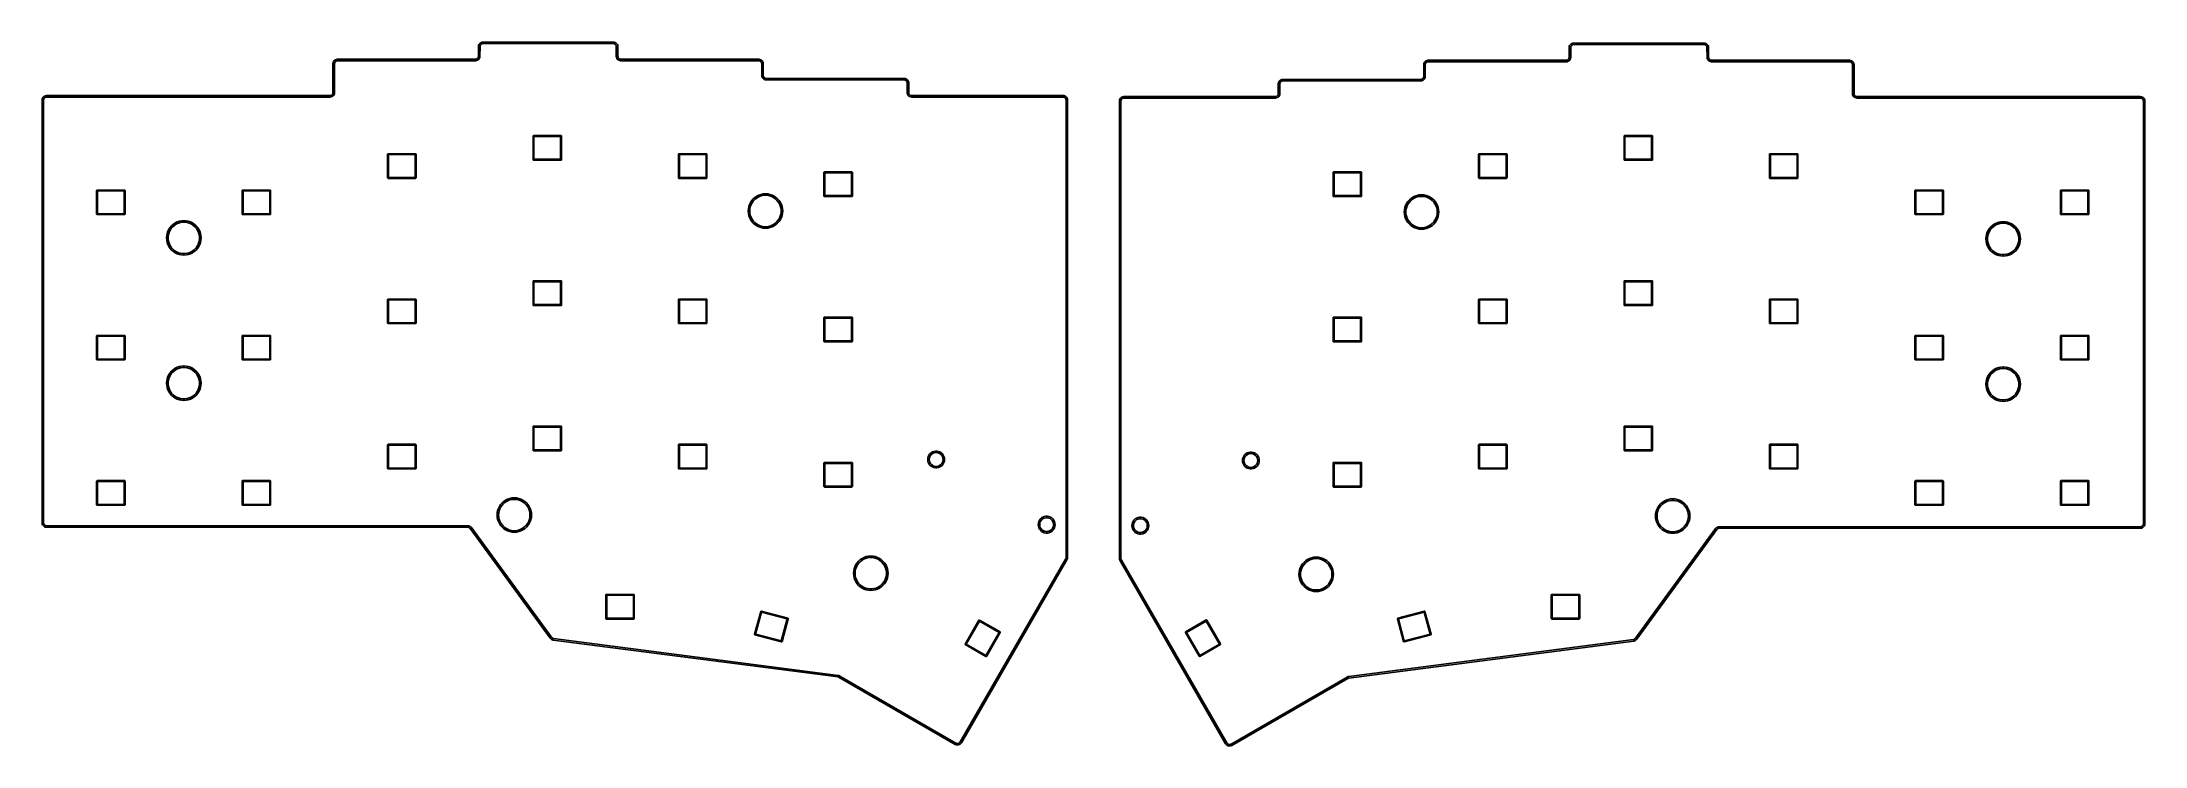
# Model space of a CAD drawing. Extents: x 11 to 286, y -112 to -20.
import ezdxf

# ---------------------------------------------------------------- set-up
doc = ezdxf.new("R2010")
doc.units = 0
doc.layers.add('BLACK', color=7, linetype='CONTINUOUS')

msp = doc.modelspace()

# ---------------------------------------------------------------- linework, layer by layer
at = {"layer": 'BLACK', "linetype": 'CONTINUOUS'}
for p, q in [((49.2493, -22.0421), (49.3443, -21.9471)), ((49.3443, -21.9471), (49.4581, -21.8756)), ((49.4581, -21.8756), (49.5849, -21.8312)), ((49.5849, -21.8312), (49.7184, -21.8162)), ((49.7184, -21.8162), (60.6064, -21.8146)), ((49.7184, -21.8162), (49.7184, -21.8162)), ((60.6064, -21.8146), (60.6064, -21.8146)), ((60.6064, -21.8146), (60.6064, -21.8146)), ((60.6064, -21.8146), (67.7176, -21.8146)), ((67.7176, -21.8146), (67.7176, -21.8146)), ((67.7176, -21.8146), (67.7702, -21.8146)), ((67.7702, -21.8146), (67.8719, -21.7874)), ((67.9777, -21.9553), (67.851, -21.9996)), ((67.8719, -21.7874), (67.963, -21.7348)), ((67.963, -21.7348), (68.0375, -21.6605)), ((68.0914, -21.8839), (67.9777, -21.9553)), ((68.0375, -21.6605), (68.0902, -21.5694)), ((68.0902, -21.5694), (68.1175, -21.4678)), ((68.1864, -21.7891), (68.0914, -21.8839)), ((68.1175, -21.4678), (68.1176, -21.4152)), ((68.1176, -21.4152), (68.1194, -20.1634)), ((68.1176, -21.4152), (68.1176, -21.4152)), ((68.1194, -20.1633), (68.1346, -20.03)), ((68.1194, -20.1634), (68.1194, -20.1633)), ((68.1346, -20.03), (68.1791, -19.9033)), ((68.1791, -19.9033), (68.2506, -19.7897)), ((68.2579, -21.6755), (68.1864, -21.7891)), ((68.2506, -19.7897), (68.3456, -19.6949)), ((68.3024, -21.5489), (68.2579, -21.6755)), ((68.3176, -21.4155), (68.3024, -21.5489)), ((68.3194, -20.1636), (68.3176, -21.4155)), ((68.3176, -21.4155), (68.3176, -21.4155)), ((68.3176, -21.4155), (68.3176, -21.4155)), ((68.3176, -21.4155), (68.3176, -21.4155)), ((68.3195, -20.111), (68.3194, -20.1636)), ((68.3194, -20.1636), (68.3194, -20.1636)), ((68.3194, -20.1636), (68.3194, -20.1636)), ((68.3468, -20.0094), (68.3195, -20.111)), ((68.3456, -19.6949), (68.4593, -19.6235)), ((68.3995, -19.9183), (68.3468, -20.0094)), ((68.474, -19.844), (68.3995, -19.9183)), ((68.4593, -19.6235), (68.586, -19.5792)), ((68.5651, -19.7914), (68.474, -19.844)), ((68.6668, -19.7642), (68.5651, -19.7914)), ((68.586, -19.5792), (68.7194, -19.5642)), ((68.7194, -19.7642), (68.6668, -19.7642)), ((68.7194, -19.5642), (85.7185, -19.5642)), ((68.7194, -19.5642), (68.7194, -19.5642)), ((85.7185, -19.7642), (68.7194, -19.7642)), ((68.7194, -19.7642), (68.7194, -19.7642)), ((68.7194, -19.7642), (68.7194, -19.7642)), ((85.7185, -19.5642), (85.852, -19.5793)), ((85.7712, -19.7642), (85.7185, -19.7642)), ((85.8729, -19.7915), (85.7712, -19.7642)), ((85.852, -19.5793), (85.9788, -19.6236)), ((85.9641, -19.8441), (85.8729, -19.7915)), ((86.0386, -19.9186), (85.9641, -19.8441)), ((85.9788, -19.6236), (86.0926, -19.6951)), ((86.0912, -20.0098), (86.0386, -19.9186)), ((86.1185, -20.1116), (86.0912, -20.0098)), ((86.0926, -19.6951), (86.1876, -19.7901)), ((86.1185, -20.1642), (86.1185, -20.1116)), ((86.1185, -21.4162), (86.1185, -20.1642)), ((86.1185, -20.1642), (86.1185, -20.1642)), ((86.1185, -20.1642), (86.1185, -20.1642)), ((86.1185, -20.1642), (86.1185, -20.1642)), ((86.1335, -21.5497), (86.1185, -21.4162)), ((86.1185, -21.4162), (86.1185, -21.4162)), ((86.1185, -21.4162), (86.1185, -21.4162)), ((86.1185, -21.4162), (86.1185, -21.4162)), ((86.1779, -21.6765), (86.1335, -21.5497)), ((86.2494, -21.7903), (86.1779, -21.6765)), ((86.1876, -19.7901), (86.2591, -19.9039)), ((86.3444, -21.8853), (86.2494, -21.7903)), ((86.2591, -19.9039), (86.3034, -20.0307)), ((86.3034, -20.0307), (86.3185, -20.1641)), ((86.3185, -20.1641), (86.3185, -20.1642)), ((86.3185, -20.1642), (86.3185, -21.4162)), ((86.3185, -21.4162), (86.3185, -21.4163)), ((86.3185, -21.4163), (86.3185, -21.4689)), ((86.3185, -21.4689), (86.3457, -21.5706)), ((86.4582, -21.9568), (86.3444, -21.8853)), ((86.3457, -21.5706), (86.3984, -21.6618)), ((86.3984, -21.6618), (86.4729, -21.7363)), ((86.585, -22.0012), (86.4582, -21.9568)), ((86.4729, -21.7363), (86.5641, -21.789)), ((86.5641, -21.789), (86.6658, -21.8162)), ((86.6658, -21.8162), (86.7185, -21.8162)), ((86.7185, -21.8162), (98.5915, -21.8162)), ((98.5915, -21.8162), (98.5964, -21.8146)), ((98.5964, -21.8146), (104.718, -21.8146)), ((104.718, -21.8146), (104.851, -21.8297)), ((104.851, -21.8297), (104.978, -21.874)), ((104.978, -21.874), (105.092, -21.9455)), ((105.092, -21.9455), (105.187, -22.0405)), ((191.924, -22.0076), (192.051, -21.9632)), ((192.051, -21.9632), (192.184, -21.9482)), ((192.184, -21.9482), (198.306, -21.9482)), ((198.306, -21.9482), (198.311, -21.9498)), ((198.311, -21.9498), (210.184, -21.9498)), ((210.184, -21.9498), (210.237, -21.9498)), ((210.237, -21.9498), (210.338, -21.9225)), ((210.338, -21.9225), (210.43, -21.8699)), ((210.43, -21.8699), (210.504, -21.7954)), ((210.504, -21.7954), (210.557, -21.7042)), ((210.557, -21.7042), (210.584, -21.6025)), ((210.653, -21.9239), (210.558, -22.0189)), ((210.584, -20.2978), (210.599, -20.1643)), ((210.584, -21.5498), (210.584, -20.2978)), ((210.584, -20.2978), (210.584, -20.2978)), ((210.584, -21.6025), (210.584, -21.5498)), ((210.599, -20.1643), (210.643, -20.0375)), ((210.643, -20.0375), (210.715, -19.9237)), ((210.724, -21.8101), (210.653, -21.9239)), ((210.715, -19.9237), (210.81, -19.8287)), ((210.769, -21.6833), (210.724, -21.8101)), ((210.784, -21.5498), (210.769, -21.6833)), ((210.811, -20.1434), (210.784, -20.2451)), ((210.784, -20.2451), (210.784, -20.2978)), ((210.784, -20.2978), (210.784, -20.2978)), ((210.784, -20.2978), (210.784, -21.5498)), ((210.81, -19.8287), (210.924, -19.7572)), ((210.864, -20.0522), (210.811, -20.1434)), ((210.938, -19.9777), (210.864, -20.0522)), ((210.924, -19.7572), (211.05, -19.7128)), ((211.03, -19.9251), (210.938, -19.9777)), ((211.131, -19.8978), (211.03, -19.9251)), ((211.05, -19.7128), (211.184, -19.6978)), ((211.184, -19.8978), (211.131, -19.8978)), ((211.184, -19.6978), (228.183, -19.6978)), ((228.183, -19.8978), (211.184, -19.8978)), ((228.183, -19.6978), (228.316, -19.7128)), ((228.183, -19.8978), (228.183, -19.8978)), ((228.183, -19.8978), (228.183, -19.8978)), ((228.236, -19.8978), (228.183, -19.8978)), ((228.337, -19.925), (228.236, -19.8978)), ((228.316, -19.7128), (228.443, -19.7571)), ((228.428, -19.9776), (228.337, -19.925)), ((228.503, -20.0519), (228.428, -19.9776)), ((228.443, -19.7571), (228.557, -19.8285)), ((228.556, -20.143), (228.503, -20.0519)), ((228.583, -20.2446), (228.556, -20.143)), ((228.557, -19.8285), (228.652, -19.9233)), ((228.583, -20.2972), (228.583, -20.2446)), ((228.585, -21.5491), (228.583, -20.2972)), ((228.583, -20.2972), (228.583, -20.2972)), ((228.6, -21.6824), (228.585, -21.5491)), ((228.585, -21.5491), (228.585, -21.5491)), ((228.644, -21.8091), (228.6, -21.6824)), ((228.716, -21.9227), (228.644, -21.8091)), ((228.652, -19.9233), (228.723, -20.0369)), ((228.811, -22.0175), (228.716, -21.9227)), ((228.723, -20.0369), (228.768, -20.1636)), ((228.768, -20.1636), (228.783, -20.2969)), ((228.783, -20.2969), (228.783, -20.2969)), ((228.783, -20.2969), (228.785, -21.5488)), ((228.785, -21.5488), (228.785, -21.5488)), ((228.785, -21.5488), (228.785, -21.6014)), ((228.785, -21.6014), (228.812, -21.703)), ((228.812, -21.703), (228.865, -21.7941)), ((228.865, -21.7941), (228.939, -21.8684)), ((228.939, -21.8684), (229.031, -21.921)), ((229.031, -21.921), (229.132, -21.9482)), ((229.132, -21.9482), (229.185, -21.9482)), ((229.185, -21.9482), (236.296, -21.9482)), ((236.296, -21.9482), (236.296, -21.9482)), ((236.296, -21.9482), (236.296, -21.9482)), ((236.296, -21.9482), (247.184, -21.9498)), ((247.184, -21.9498), (247.184, -21.9498)), ((247.184, -21.9498), (247.318, -21.9648)), ((247.318, -21.9648), (247.444, -22.0092)), ((49.1184, -22.4162), (49.1334, -22.2827)), ((49.1184, -26.1644), (49.1184, -22.4162)), ((49.1184, -22.4162), (49.1184, -22.4162)), ((49.1334, -22.2827), (49.1778, -22.1559)), ((49.1778, -22.1559), (49.2493, -22.0421)), ((49.3457, -22.2618), (49.3184, -22.3636)), ((49.3184, -22.3636), (49.3184, -22.4162)), ((49.3184, -22.4162), (49.3184, -22.4162)), ((49.3184, -22.4162), (49.3184, -22.4162)), ((49.3184, -22.4162), (49.3184, -26.1644)), ((49.3983, -22.1706), (49.3457, -22.2618)), ((49.4728, -22.0961), (49.3983, -22.1706)), ((49.564, -22.0435), (49.4728, -22.0961)), ((49.6657, -22.0162), (49.564, -22.0435)), ((49.7184, -22.0162), (49.6657, -22.0162)), ((60.6064, -22.0146), (49.7184, -22.0162)), ((49.7184, -22.0162), (49.7184, -22.0162)), ((49.7184, -22.0162), (49.7184, -22.0162)), ((49.7184, -22.0162), (49.7184, -22.0162)), ((49.7184, -22.0162), (49.7184, -22.0162)), ((67.7176, -22.0146), (60.6064, -22.0146)), ((67.7177, -22.0146), (67.7176, -22.0146)), ((67.851, -21.9996), (67.7177, -22.0146)), ((86.7185, -22.0162), (86.585, -22.0012)), ((98.5964, -22.0162), (86.7185, -22.0162)), ((98.6013, -22.0146), (98.5964, -22.0162)), ((104.718, -22.0146), (98.6013, -22.0146)), ((104.771, -22.0146), (104.718, -22.0146)), ((104.872, -22.0419), (104.771, -22.0146)), ((104.963, -22.0945), (104.872, -22.0419)), ((105.038, -22.169), (104.963, -22.0945)), ((105.091, -22.2602), (105.038, -22.169)), ((105.118, -22.362), (105.091, -22.2602)), ((105.118, -22.4146), (105.118, -22.362)), ((105.118, -23.914), (105.118, -22.4146)), ((105.118, -22.4146), (105.118, -22.4146)), ((105.118, -22.4146), (105.118, -22.4146)), ((105.118, -22.4146), (105.118, -22.4146)), ((105.133, -24.0475), (105.118, -23.914)), ((105.118, -23.914), (105.118, -23.914)), ((105.118, -23.914), (105.118, -23.914)), ((105.118, -23.914), (105.118, -23.914)), ((105.177, -24.1744), (105.133, -24.0475)), ((105.249, -24.2881), (105.177, -24.1744)), ((105.187, -22.0405), (105.258, -22.1543)), ((105.344, -24.3831), (105.249, -24.2881)), ((105.258, -22.1543), (105.303, -22.2811)), ((105.303, -22.2811), (105.318, -22.4145)), ((105.318, -22.4145), (105.318, -22.4146)), ((105.318, -22.4146), (105.318, -23.914)), ((105.318, -23.914), (105.318, -23.9141)), ((105.318, -23.9141), (105.318, -23.9667)), ((105.318, -23.9667), (105.345, -24.0684)), ((105.458, -24.4546), (105.344, -24.3831)), ((105.345, -24.0684), (105.398, -24.1596)), ((105.398, -24.1596), (105.472, -24.2341)), ((105.584, -24.499), (105.458, -24.4546)), ((105.472, -24.2341), (105.564, -24.2868)), ((105.564, -24.2868), (105.665, -24.314)), ((105.718, -24.514), (105.584, -24.499)), ((105.665, -24.314), (105.718, -24.314)), ((105.718, -24.314), (123.717, -24.314)), ((123.717, -24.514), (105.718, -24.514)), ((123.717, -24.314), (123.85, -24.329)), ((123.77, -24.514), (123.717, -24.514)), ((123.871, -24.5412), (123.77, -24.514)), ((123.85, -24.329), (123.977, -24.3733)), ((123.962, -24.5938), (123.871, -24.5412)), ((124.037, -24.6681), (123.962, -24.5938)), ((123.977, -24.3733), (124.091, -24.4447)), ((124.089, -24.7592), (124.037, -24.6681)), ((124.091, -24.4447), (124.186, -24.5395)), ((124.186, -24.5395), (124.257, -24.6531)), ((124.257, -24.6531), (124.302, -24.7797)), ((172.645, -24.7867), (172.717, -24.6731)), ((172.717, -24.6731), (172.812, -24.5782)), ((172.812, -24.5782), (172.925, -24.5069)), ((172.925, -24.5069), (173.052, -24.4626)), ((173.031, -24.6748), (172.94, -24.7274)), ((173.133, -24.6476), (173.031, -24.6748)), ((173.052, -24.4626), (173.185, -24.4476)), ((173.186, -24.6476), (173.133, -24.6476)), ((173.185, -24.4476), (173.186, -24.4476)), ((173.186, -24.4476), (191.184, -24.4476)), ((191.184, -24.6476), (173.186, -24.6476)), ((173.186, -24.6476), (173.186, -24.6476)), ((191.184, -24.4476), (191.237, -24.4476)), ((191.318, -24.6326), (191.184, -24.6476)), ((191.237, -24.4476), (191.339, -24.4203)), ((191.445, -24.5882), (191.318, -24.6326)), ((191.339, -24.4203), (191.43, -24.3677)), ((191.43, -24.3677), (191.505, -24.2932)), ((191.559, -24.5167), (191.445, -24.5882)), ((191.505, -24.2932), (191.557, -24.202)), ((191.557, -24.202), (191.584, -24.1003)), ((191.654, -24.4217), (191.559, -24.5167)), ((191.584, -22.5482), (191.6, -22.4147)), ((191.584, -24.0476), (191.584, -22.5482)), ((191.584, -24.1003), (191.584, -24.0476)), ((191.6, -22.4147), (191.644, -22.2879)), ((191.644, -22.2879), (191.715, -22.1741)), ((191.725, -24.3079), (191.654, -24.4217)), ((191.715, -22.1741), (191.81, -22.0791)), ((191.769, -24.1811), (191.725, -24.3079)), ((191.784, -24.0476), (191.769, -24.1811)), ((191.812, -22.3938), (191.784, -22.4955)), ((191.784, -22.4955), (191.784, -22.5482)), ((191.784, -22.5482), (191.784, -22.5482)), ((191.784, -22.5482), (191.784, -24.0476)), ((191.784, -24.0476), (191.784, -24.0476)), ((191.81, -22.0791), (191.924, -22.0076)), ((191.864, -22.3026), (191.812, -22.3938)), ((191.939, -22.2281), (191.864, -22.3026)), ((192.03, -22.1755), (191.939, -22.2281)), ((192.132, -22.1482), (192.03, -22.1755)), ((192.184, -22.1482), (192.132, -22.1482)), ((198.301, -22.1482), (192.184, -22.1482)), ((198.306, -22.1498), (198.301, -22.1482)), ((210.184, -22.1498), (198.306, -22.1498)), ((210.317, -22.1348), (210.184, -22.1498)), ((210.444, -22.0904), (210.317, -22.1348)), ((210.558, -22.0189), (210.444, -22.0904)), ((228.925, -22.0889), (228.811, -22.0175)), ((229.051, -22.1332), (228.925, -22.0889)), ((229.185, -22.1482), (229.051, -22.1332)), ((236.296, -22.1482), (229.185, -22.1482)), ((247.184, -22.1498), (236.296, -22.1482)), ((247.237, -22.1498), (247.184, -22.1498)), ((247.184, -22.1498), (247.184, -22.1498)), ((247.184, -22.1498), (247.184, -22.1498)), ((247.338, -22.1771), (247.237, -22.1498)), ((247.43, -22.2297), (247.338, -22.1771)), ((247.504, -22.3042), (247.43, -22.2297)), ((247.444, -22.0092), (247.558, -22.0807)), ((247.557, -22.3954), (247.504, -22.3042)), ((247.584, -22.4971), (247.557, -22.3954)), ((247.558, -22.0807), (247.653, -22.1757)), ((247.584, -22.5498), (247.584, -22.4971)), ((247.584, -26.298), (247.584, -22.5498)), ((247.653, -22.1757), (247.725, -22.2895)), ((247.725, -22.2895), (247.769, -22.4163)), ((247.769, -22.4163), (247.784, -22.5498)), ((247.784, -22.5498), (247.784, -26.298)), ((11.1175, -82.416), (11.1193, -27.1662)), ((11.1193, -27.1662), (11.1343, -27.0327)), ((11.1193, -27.1662), (11.1193, -27.1662)), ((11.1343, -27.0327), (11.1787, -26.9059)), ((11.1787, -26.9059), (11.2502, -26.7921)), ((11.2502, -26.7921), (11.3452, -26.6971)), ((11.3193, -27.1662), (11.3175, -82.416)), ((11.3466, -27.0118), (11.3193, -27.1135)), ((11.3193, -27.1135), (11.3193, -27.1662)), ((11.3193, -27.1662), (11.3193, -27.1662)), ((11.3193, -27.1662), (11.3193, -27.1662)), ((11.3452, -26.6971), (11.459, -26.6256)), ((11.3992, -26.9206), (11.3466, -27.0118)), ((11.4737, -26.8461), (11.3992, -26.9206)), ((11.459, -26.6256), (11.5858, -26.5812)), ((11.5649, -26.7935), (11.4737, -26.8461)), ((11.6666, -26.7662), (11.5649, -26.7935)), ((11.5858, -26.5812), (11.7193, -26.5662)), ((11.7192, -26.7662), (11.6666, -26.7662)), ((11.7193, -26.7662), (11.7192, -26.7662)), ((11.7193, -26.5662), (48.7184, -26.5644)), ((11.7193, -26.5662), (11.7193, -26.5662)), ((48.7184, -26.7644), (11.7193, -26.7662)), ((48.7184, -26.5644), (48.7184, -26.5644)), ((48.7184, -26.5644), (48.7711, -26.5644)), ((48.7185, -26.7644), (48.7184, -26.7644)), ((48.8519, -26.7494), (48.7185, -26.7644)), ((48.7711, -26.5644), (48.8728, -26.5371)), ((48.9787, -26.705), (48.8519, -26.7494)), ((48.8728, -26.5371), (48.964, -26.4845)), ((48.964, -26.4845), (49.0385, -26.41)), ((49.0925, -26.6335), (48.9787, -26.705)), ((49.0385, -26.41), (49.0911, -26.3188)), ((49.0911, -26.3188), (49.1184, -26.2171)), ((49.1875, -26.5385), (49.0925, -26.6335)), ((49.1184, -26.2171), (49.1184, -26.1644)), ((49.1184, -26.1644), (49.1184, -26.1644)), ((49.259, -26.4247), (49.1875, -26.5385)), ((49.3034, -26.2979), (49.259, -26.4247)), ((49.3184, -26.1644), (49.3034, -26.2979)), ((49.3184, -26.1644), (49.3184, -26.1644)), ((49.3184, -26.1644), (49.3184, -26.1644)), ((124.117, -24.8608), (124.089, -24.7592)), ((124.117, -24.9134), (124.117, -24.8608)), ((124.119, -26.1672), (124.117, -24.9134)), ((124.117, -24.9134), (124.117, -24.9134)), ((124.117, -24.9134), (124.117, -24.9134)), ((124.117, -24.9134), (124.117, -24.9134)), ((124.134, -26.3005), (124.119, -26.1672)), ((124.119, -26.1672), (124.119, -26.1672)), ((124.119, -26.1672), (124.119, -26.1672)), ((124.119, -26.1672), (124.119, -26.1672)), ((124.179, -26.4272), (124.134, -26.3005)), ((124.25, -26.5408), (124.179, -26.4272)), ((124.345, -26.6356), (124.25, -26.5408)), ((124.302, -24.7797), (124.317, -24.913)), ((124.317, -24.913), (124.317, -24.9131)), ((124.317, -24.9131), (124.319, -26.1669)), ((124.319, -26.1669), (124.319, -26.1669)), ((124.319, -26.1669), (124.319, -26.2195)), ((124.319, -26.2195), (124.346, -26.3211)), ((124.459, -26.7069), (124.345, -26.6356)), ((124.346, -26.3211), (124.399, -26.4121)), ((124.399, -26.4121), (124.474, -26.4865)), ((124.586, -26.7512), (124.459, -26.7069)), ((124.474, -26.4865), (124.565, -26.539)), ((124.565, -26.539), (124.666, -26.5662)), ((124.719, -26.7662), (124.586, -26.7512)), ((124.666, -26.5662), (124.719, -26.5662)), ((124.719, -26.5662), (144.469, -26.5644)), ((144.469, -26.7644), (124.719, -26.7662)), ((144.469, -26.5644), (144.602, -26.5794)), ((144.522, -26.7644), (144.469, -26.7644)), ((144.623, -26.7917), (144.522, -26.7644)), ((144.602, -26.5794), (144.729, -26.6238)), ((144.714, -26.8443), (144.623, -26.7917)), ((144.789, -26.9188), (144.714, -26.8443)), ((144.729, -26.6238), (144.843, -26.6953)), ((144.842, -27.01), (144.789, -26.9188)), ((144.869, -27.1117), (144.842, -27.01)), ((144.843, -26.6953), (144.938, -26.7903)), ((144.869, -27.1644), (144.869, -27.1117)), ((144.869, -86.9894), (144.869, -27.1644)), ((144.869, -27.1644), (144.869, -27.1644)), ((144.869, -27.1644), (144.869, -27.1644)), ((144.869, -27.1644), (144.869, -27.1644)), ((144.938, -26.7903), (145.009, -26.9041)), ((145.009, -26.9041), (145.054, -27.0309)), ((145.054, -27.0309), (145.069, -27.1643)), ((145.069, -27.1643), (145.069, -27.1644)), ((145.069, -27.1644), (145.069, -86.9894)), ((151.833, -27.298), (151.849, -27.1645)), ((151.833, -87.123), (151.833, -27.298)), ((151.833, -27.298), (151.833, -27.298)), ((151.849, -27.1645), (151.893, -27.0377)), ((151.893, -27.0377), (151.964, -26.9239)), ((151.964, -26.9239), (152.059, -26.8289)), ((152.061, -27.1436), (152.034, -27.2453)), ((152.034, -27.2453), (152.034, -27.298)), ((152.034, -27.298), (152.034, -87.123)), ((152.059, -26.8289), (152.173, -26.7574)), ((152.113, -27.0524), (152.061, -27.1436)), ((152.188, -26.9779), (152.113, -27.0524)), ((152.173, -26.7574), (152.3, -26.713)), ((152.279, -26.9252), (152.188, -26.9779)), ((152.381, -26.898), (152.279, -26.9252)), ((152.3, -26.713), (152.434, -26.698)), ((152.434, -26.898), (152.381, -26.898)), ((152.434, -26.698), (172.183, -26.6998)), ((172.183, -26.8998), (152.434, -26.898)), ((172.183, -26.6998), (172.183, -26.6998)), ((172.183, -26.6998), (172.236, -26.6998)), ((172.317, -26.8848), (172.183, -26.8998)), ((172.183, -26.8998), (172.183, -26.8998)), ((172.236, -26.6998), (172.338, -26.6726)), ((172.444, -26.8405), (172.317, -26.8848)), ((172.338, -26.6726), (172.429, -26.6201)), ((172.429, -26.6201), (172.503, -26.5457)), ((172.557, -26.7692), (172.444, -26.8405)), ((172.503, -26.5457), (172.556, -26.4546)), ((172.556, -26.4546), (172.583, -26.353)), ((172.652, -26.6743), (172.557, -26.7692)), ((172.583, -26.3004), (172.586, -25.0466)), ((172.583, -26.353), (172.583, -26.3004)), ((172.583, -26.3004), (172.583, -26.3004)), ((172.586, -25.0466), (172.601, -24.9133)), ((172.586, -25.0466), (172.586, -25.0466)), ((172.601, -24.9133), (172.645, -24.7867)), ((172.724, -26.5608), (172.652, -26.6743)), ((172.768, -26.4341), (172.724, -26.5608)), ((172.783, -26.3008), (172.768, -26.4341)), ((172.786, -25.047), (172.783, -26.3008)), ((172.783, -26.3008), (172.783, -26.3008)), ((172.813, -24.8928), (172.786, -24.9944)), ((172.786, -24.9944), (172.786, -25.047)), ((172.786, -25.047), (172.786, -25.047)), ((172.866, -24.8017), (172.813, -24.8928)), ((172.94, -24.7274), (172.866, -24.8017)), ((247.599, -26.4315), (247.584, -26.298)), ((247.584, -26.298), (247.584, -26.298)), ((247.643, -26.5583), (247.599, -26.4315)), ((247.715, -26.6721), (247.643, -26.5583)), ((247.81, -26.7671), (247.715, -26.6721)), ((247.784, -26.298), (247.784, -26.298)), ((247.784, -26.298), (247.784, -26.3507)), ((247.784, -26.3507), (247.811, -26.4524)), ((247.924, -26.8386), (247.81, -26.7671)), ((247.811, -26.4524), (247.864, -26.5436)), ((247.864, -26.5436), (247.938, -26.6181)), ((248.05, -26.883), (247.924, -26.8386)), ((247.938, -26.6181), (248.03, -26.6707)), ((248.03, -26.6707), (248.131, -26.698)), ((248.184, -26.898), (248.05, -26.883)), ((248.131, -26.698), (248.184, -26.698)), ((248.184, -26.698), (285.183, -26.6998)), ((285.183, -26.8998), (248.184, -26.898)), ((285.183, -26.6998), (285.317, -26.7148)), ((285.236, -26.8998), (285.183, -26.8998)), ((285.338, -26.9271), (285.236, -26.8998)), ((285.317, -26.7148), (285.443, -26.7592)), ((285.429, -26.9797), (285.338, -26.9271)), ((285.503, -27.0542), (285.429, -26.9797)), ((285.443, -26.7592), (285.557, -26.8307)), ((285.556, -27.1454), (285.503, -27.0542)), ((285.583, -27.2471), (285.556, -27.1454)), ((285.557, -26.8307), (285.652, -26.9257)), ((285.583, -27.2998), (285.583, -27.2471)), ((285.585, -82.5496), (285.583, -27.2998)), ((285.652, -26.9257), (285.724, -27.0395)), ((285.724, -27.0395), (285.768, -27.1663)), ((285.768, -27.1663), (285.783, -27.2998)), ((285.783, -27.2998), (285.783, -27.2998)), ((285.783, -27.2998), (285.785, -82.5496)), ((75.2475, -31.855), (75.2651, -31.8126)), ((75.2475, -34.955), (75.2475, -31.855)), ((75.2651, -31.8126), (75.3075, -31.795)), ((75.3075, -31.795), (78.9075, -31.795)), ((75.3675, -31.915), (75.3675, -34.895)), ((78.8475, -31.915), (75.3675, -31.915)), ((78.8475, -34.895), (78.8475, -31.915)), ((78.9075, -31.795), (78.9499, -31.8126)), ((78.9499, -31.8126), (78.9675, -31.855)), ((78.9675, -31.855), (78.9675, -34.955)), ((217.748, -31.855), (217.765, -31.8126)), ((217.748, -34.955), (217.748, -31.855)), ((217.765, -31.8126), (217.807, -31.795)), ((217.807, -31.795), (221.407, -31.795)), ((217.867, -31.915), (217.867, -34.895)), ((221.347, -31.915), (217.867, -31.915)), ((221.347, -34.895), (221.347, -31.915)), ((221.407, -31.795), (221.45, -31.8126)), ((221.45, -31.8126), (221.468, -31.855)), ((221.468, -31.855), (221.468, -34.955)), ((56.2475, -34.23), (56.2651, -34.1876)), ((56.2475, -37.33), (56.2475, -34.23)), ((56.2651, -34.1876), (56.3075, -34.17)), ((56.3075, -34.17), (59.9075, -34.17)), ((56.3675, -34.29), (56.3675, -37.27)), ((59.8475, -34.29), (56.3675, -34.29)), ((59.8475, -37.27), (59.8475, -34.29)), ((59.9075, -34.17), (59.9499, -34.1876)), ((59.9499, -34.1876), (59.9675, -34.23)), ((59.9675, -34.23), (59.9675, -37.33)), ((75.2651, -34.9974), (75.2475, -34.955)), ((75.2475, -34.955), (75.2475, -34.955)), ((75.3075, -35.015), (75.2651, -34.9974)), ((78.9075, -35.015), (75.3075, -35.015)), ((75.3675, -34.895), (78.8475, -34.895)), ((78.9499, -34.9974), (78.9075, -35.015)), ((78.9675, -34.955), (78.9499, -34.9974)), ((94.2475, -34.23), (94.2651, -34.1876)), ((94.2475, -37.33), (94.2475, -34.23)), ((94.2651, -34.1876), (94.3075, -34.17)), ((94.3075, -34.17), (97.9075, -34.17)), ((94.3675, -34.29), (94.3675, -37.27)), ((97.8475, -34.29), (94.3675, -34.29)), ((97.8475, -37.27), (97.8475, -34.29)), ((97.9075, -34.17), (97.9499, -34.1876)), ((97.9499, -34.1876), (97.9675, -34.23)), ((97.9675, -34.23), (97.9675, -37.33)), ((198.748, -34.23), (198.765, -34.1876)), ((198.748, -37.33), (198.748, -34.23)), ((198.765, -34.1876), (198.808, -34.17)), ((198.808, -34.17), (202.407, -34.17)), ((198.867, -34.29), (198.867, -37.27)), ((202.347, -34.29), (198.867, -34.29)), ((202.347, -37.27), (202.347, -34.29)), ((202.407, -34.17), (202.45, -34.1876)), ((202.45, -34.1876), (202.468, -34.23)), ((202.468, -34.23), (202.468, -37.33)), ((217.765, -34.9974), (217.748, -34.955)), ((217.807, -35.015), (217.765, -34.9974)), ((221.407, -35.015), (217.807, -35.015)), ((217.867, -34.895), (221.347, -34.895)), ((221.45, -34.9974), (221.407, -35.015)), ((221.468, -34.955), (221.45, -34.9974)), ((236.748, -34.23), (236.765, -34.1876)), ((236.748, -37.33), (236.748, -34.23)), ((236.765, -34.1876), (236.807, -34.17)), ((236.807, -34.17), (240.407, -34.17)), ((236.867, -34.29), (236.867, -37.27)), ((240.347, -34.29), (236.867, -34.29)), ((240.347, -37.27), (240.347, -34.29)), ((240.407, -34.17), (240.45, -34.1876)), ((240.45, -34.1876), (240.468, -34.23)), ((240.468, -34.23), (240.468, -37.33)), ((56.2651, -37.3724), (56.2475, -37.33)), ((56.3075, -37.39), (56.2651, -37.3724)), ((59.9075, -37.39), (56.3075, -37.39)), ((56.3675, -37.27), (59.8475, -37.27)), ((59.9499, -37.3724), (59.9075, -37.39)), ((59.9675, -37.33), (59.9499, -37.3724)), ((94.2651, -37.3724), (94.2475, -37.33)), ((94.2475, -37.33), (94.2475, -37.33)), ((94.3075, -37.39), (94.2651, -37.3724)), ((97.9075, -37.39), (94.3075, -37.39)), ((94.3675, -37.27), (97.8475, -37.27)), ((97.9499, -37.3724), (97.9075, -37.39)), ((97.9675, -37.33), (97.9499, -37.3724)), ((113.247, -36.605), (113.265, -36.5626)), ((113.247, -39.705), (113.247, -36.605)), ((113.265, -36.5626), (113.307, -36.545)), ((113.307, -36.545), (116.907, -36.545)), ((113.367, -36.665), (113.367, -39.645)), ((116.847, -36.665), (113.367, -36.665)), ((116.847, -39.645), (116.847, -36.665)), ((116.907, -36.545), (116.95, -36.5626)), ((116.95, -36.5626), (116.968, -36.605)), ((116.968, -36.605), (116.968, -39.705)), ((179.748, -36.605), (179.765, -36.5626)), ((179.748, -39.705), (179.748, -36.605)), ((179.765, -36.5626), (179.808, -36.545)), ((179.808, -36.545), (183.407, -36.545)), ((179.867, -36.665), (179.867, -39.645)), ((183.347, -36.665), (179.867, -36.665)), ((183.347, -39.645), (183.347, -36.665)), ((183.407, -36.545), (183.45, -36.5626)), ((183.45, -36.5626), (183.468, -36.605)), ((183.468, -36.605), (183.468, -39.705)), ((198.765, -37.3724), (198.748, -37.33)), ((198.808, -37.39), (198.765, -37.3724)), ((202.407, -37.39), (198.808, -37.39)), ((198.867, -37.27), (202.347, -37.27)), ((202.45, -37.3724), (202.407, -37.39)), ((202.468, -37.33), (202.45, -37.3724)), ((236.765, -37.3724), (236.748, -37.33)), ((236.807, -37.39), (236.765, -37.3724)), ((240.407, -37.39), (236.807, -37.39)), ((236.867, -37.27), (240.347, -37.27)), ((240.45, -37.3724), (240.407, -37.39)), ((240.468, -37.33), (240.45, -37.3724)), ((18.2475, -38.98), (18.2651, -38.9376)), ((18.2475, -42.08), (18.2475, -38.98)), ((18.2651, -38.9376), (18.3075, -38.92)), ((18.3075, -38.92), (21.9075, -38.92)), ((18.3675, -39.04), (18.3675, -42.02)), ((21.8475, -39.04), (18.3675, -39.04)), ((21.8475, -42.02), (21.8475, -39.04)), ((21.9075, -38.92), (21.9499, -38.9376)), ((21.9499, -38.9376), (21.9675, -38.98)), ((21.9675, -38.98), (21.9675, -42.08)), ((37.2475, -38.98), (37.2651, -38.9376)), ((37.2475, -42.08), (37.2475, -38.98)), ((37.2651, -38.9376), (37.3075, -38.92)), ((37.3075, -38.92), (40.9075, -38.92)), ((37.3675, -39.04), (37.3675, -42.02)), ((40.8475, -39.04), (37.3675, -39.04)), ((40.8475, -42.02), (40.8475, -39.04)), ((40.9075, -38.92), (40.9499, -38.9376)), ((40.9499, -38.9376), (40.9675, -38.98)), ((40.9675, -38.98), (40.9675, -42.08)), ((103.373, -41.3677), (103.431, -41.0791)), ((103.431, -41.0791), (103.525, -40.8004)), ((103.525, -40.8004), (103.655, -40.5364)), ((103.625, -41.107), (103.568, -41.3816)), ((103.719, -40.8428), (103.625, -41.107)), ((103.655, -40.5364), (103.819, -40.2917)), ((103.848, -40.5938), (103.719, -40.8428)), ((103.819, -40.2917), (104.013, -40.0704)), ((104.01, -40.3647), (103.848, -40.5938)), ((104.201, -40.1597), (104.01, -40.3647)), ((104.013, -40.0704), (104.234, -39.8764)), ((104.419, -39.9827), (104.201, -40.1597)), ((104.234, -39.8764), (104.479, -39.7129)), ((104.659, -39.837), (104.419, -39.9827)), ((104.479, -39.7129), (104.743, -39.5827)), ((104.916, -39.7253), (104.659, -39.837)), ((104.743, -39.5827), (105.022, -39.4881)), ((105.186, -39.6496), (104.916, -39.7253)), ((105.022, -39.4881), (105.31, -39.4307)), ((105.464, -39.6114), (105.186, -39.6496)), ((105.31, -39.4307), (105.604, -39.4114)), ((105.744, -39.6114), (105.464, -39.6114)), ((105.604, -39.4114), (105.898, -39.4307)), ((106.022, -39.6496), (105.744, -39.6114)), ((105.898, -39.4307), (106.186, -39.4881)), ((106.292, -39.7253), (106.022, -39.6496)), ((106.186, -39.4881), (106.465, -39.5827)), ((106.549, -39.837), (106.292, -39.7253)), ((106.465, -39.5827), (106.729, -39.7129)), ((106.789, -39.9827), (106.549, -39.837)), ((106.729, -39.7129), (106.974, -39.8764)), ((107.006, -40.1597), (106.789, -39.9827)), ((106.974, -39.8764), (107.195, -40.0704)), ((107.198, -40.3647), (107.006, -40.1597)), ((107.195, -40.0704), (107.389, -40.2917)), ((107.36, -40.5938), (107.198, -40.3647)), ((107.489, -40.8428), (107.36, -40.5938)), ((107.389, -40.2917), (107.552, -40.5364)), ((107.582, -41.107), (107.489, -40.8428)), ((107.552, -40.5364), (107.683, -40.8004)), ((107.64, -41.3816), (107.582, -41.107)), ((107.683, -40.8004), (107.777, -41.0791)), ((107.777, -41.0791), (107.835, -41.3677)), ((113.265, -39.7474), (113.247, -39.705)), ((113.247, -39.705), (113.247, -39.705)), ((113.307, -39.765), (113.265, -39.7474)), ((116.907, -39.765), (113.307, -39.765)), ((113.367, -39.645), (116.847, -39.645)), ((116.95, -39.7474), (116.907, -39.765)), ((116.968, -39.705), (116.95, -39.7474)), ((179.765, -39.7474), (179.748, -39.705)), ((179.808, -39.765), (179.765, -39.7474)), ((183.407, -39.765), (179.808, -39.765)), ((179.867, -39.645), (183.347, -39.645)), ((183.45, -39.7474), (183.407, -39.765)), ((183.468, -39.705), (183.45, -39.7474)), ((189.125, -41.2127), (189.22, -40.934)), ((189.22, -40.934), (189.35, -40.67)), ((189.414, -40.9764), (189.32, -41.2406)), ((189.35, -40.67), (189.513, -40.4253)), ((189.543, -40.7274), (189.414, -40.9764)), ((189.513, -40.4253), (189.708, -40.204)), ((189.705, -40.4982), (189.543, -40.7274)), ((189.896, -40.2933), (189.705, -40.4982)), ((189.708, -40.204), (189.929, -40.01)), ((190.114, -40.1163), (189.896, -40.2933)), ((189.929, -40.01), (190.173, -39.8464)), ((190.353, -39.9706), (190.114, -40.1163)), ((190.173, -39.8464), (190.437, -39.7163)), ((190.61, -39.8589), (190.353, -39.9706)), ((190.437, -39.7163), (190.716, -39.6217)), ((190.88, -39.7832), (190.61, -39.8589)), ((190.716, -39.6217), (191.005, -39.5642)), ((191.158, -39.745), (190.88, -39.7832)), ((191.005, -39.5642), (191.298, -39.545)), ((191.439, -39.745), (191.158, -39.745)), ((191.298, -39.545), (191.592, -39.5642)), ((191.717, -39.7832), (191.439, -39.745)), ((191.592, -39.5642), (191.881, -39.6217)), ((191.987, -39.8589), (191.717, -39.7832)), ((191.881, -39.6217), (192.16, -39.7163)), ((192.244, -39.9706), (191.987, -39.8589)), ((192.16, -39.7163), (192.423, -39.8464)), ((192.483, -40.1163), (192.244, -39.9706)), ((192.423, -39.8464), (192.668, -40.01)), ((192.701, -40.2933), (192.483, -40.1163)), ((192.668, -40.01), (192.889, -40.204)), ((192.892, -40.4982), (192.701, -40.2933)), ((192.889, -40.204), (193.084, -40.4253)), ((193.054, -40.7274), (192.892, -40.4982)), ((193.183, -40.9764), (193.054, -40.7274)), ((193.084, -40.4253), (193.247, -40.67)), ((193.277, -41.2406), (193.183, -40.9764)), ((193.247, -40.67), (193.377, -40.934)), ((193.377, -40.934), (193.472, -41.2127)), ((255.748, -38.98), (255.765, -38.9376)), ((255.748, -42.08), (255.748, -38.98)), ((255.765, -38.9376), (255.807, -38.92)), ((255.807, -38.92), (259.407, -38.92)), ((255.867, -39.04), (255.867, -42.02)), ((259.347, -39.04), (255.867, -39.04)), ((259.347, -42.02), (259.347, -39.04)), ((259.407, -38.92), (259.45, -38.9376)), ((259.45, -38.9376), (259.467, -38.98)), ((259.467, -38.98), (259.467, -42.08)), ((274.748, -38.98), (274.765, -38.9376)), ((274.748, -42.08), (274.748, -38.98)), ((274.765, -38.9376), (274.808, -38.92)), ((274.808, -38.92), (278.407, -38.92)), ((274.868, -39.04), (274.868, -42.02)), ((278.347, -39.04), (274.868, -39.04)), ((278.347, -42.02), (278.347, -39.04)), ((278.407, -38.92), (278.45, -38.9376)), ((278.45, -38.9376), (278.467, -38.98)), ((278.467, -38.98), (278.467, -42.08)), ((18.2651, -42.1224), (18.2475, -42.08)), ((18.3075, -42.14), (18.2651, -42.1224)), ((21.9075, -42.14), (18.3075, -42.14)), ((18.3675, -42.02), (21.8475, -42.02)), ((21.9499, -42.1224), (21.9075, -42.14)), ((21.9675, -42.08), (21.9499, -42.1224)), ((27.6878, -44.0509), (27.8514, -43.8062)), ((27.8514, -43.8062), (28.0454, -43.5849)), ((28.0425, -43.8792), (27.8807, -44.1083)), ((28.2339, -43.6742), (28.0425, -43.8792)), ((28.0454, -43.5849), (28.2667, -43.3909)), ((28.4514, -43.4972), (28.2339, -43.6742)), ((28.2667, -43.3909), (28.5114, -43.2274)), ((28.6911, -43.3515), (28.4514, -43.4972)), ((28.5114, -43.2274), (28.7754, -43.0972)), ((28.9483, -43.2398), (28.6911, -43.3515)), ((28.7754, -43.0972), (29.0541, -43.0026)), ((29.2183, -43.1641), (28.9483, -43.2398)), ((29.0541, -43.0026), (29.3427, -42.9452)), ((29.4962, -43.1259), (29.2183, -43.1641)), ((29.3427, -42.9452), (29.6364, -42.9259)), ((29.7766, -43.1259), (29.4962, -43.1259)), ((29.6364, -42.9259), (29.9301, -42.9452)), ((30.0545, -43.1641), (29.7766, -43.1259)), ((29.9301, -42.9452), (30.2187, -43.0026)), ((30.3245, -43.2398), (30.0545, -43.1641)), ((30.2187, -43.0026), (30.4974, -43.0972)), ((30.5817, -43.3515), (30.3245, -43.2398)), ((30.4974, -43.0972), (30.7614, -43.2274)), ((30.8214, -43.4972), (30.5817, -43.3515)), ((30.7614, -43.2274), (31.0061, -43.3909)), ((31.0389, -43.6742), (30.8214, -43.4972)), ((31.0061, -43.3909), (31.2274, -43.5849)), ((31.2303, -43.8792), (31.0389, -43.6742)), ((31.2274, -43.5849), (31.4214, -43.8062)), ((31.3921, -44.1083), (31.2303, -43.8792)), ((31.4214, -43.8062), (31.585, -44.0509)), ((37.2651, -42.1224), (37.2475, -42.08)), ((37.3075, -42.14), (37.2651, -42.1224)), ((40.9075, -42.14), (37.3075, -42.14)), ((37.3675, -42.02), (40.8475, -42.02)), ((40.9499, -42.1224), (40.9075, -42.14)), ((40.9675, -42.08), (40.9499, -42.1224)), ((103.354, -41.6614), (103.373, -41.3677)), ((103.373, -41.9551), (103.354, -41.6614)), ((103.431, -42.2438), (103.373, -41.9551)), ((103.525, -42.5225), (103.431, -42.2438)), ((103.655, -42.7864), (103.525, -42.5225)), ((103.568, -41.3816), (103.549, -41.6614)), ((103.549, -41.6614), (103.568, -41.9412)), ((103.568, -41.9412), (103.625, -42.2158)), ((103.625, -42.2158), (103.719, -42.48)), ((103.819, -43.0311), (103.655, -42.7864)), ((103.719, -42.48), (103.848, -42.7291)), ((104.013, -43.2524), (103.819, -43.0311)), ((103.848, -42.7291), (104.01, -42.9582)), ((104.01, -42.9582), (104.201, -43.1631)), ((104.234, -43.4465), (104.013, -43.2524)), ((104.201, -43.1631), (104.419, -43.3401)), ((104.479, -43.61), (104.234, -43.4465)), ((104.419, -43.3401), (104.659, -43.4858)), ((104.743, -43.7401), (104.479, -43.61)), ((104.659, -43.4858), (104.916, -43.5976)), ((105.022, -43.8347), (104.743, -43.7401)), ((104.916, -43.5976), (105.186, -43.6732)), ((105.31, -43.8922), (105.022, -43.8347)), ((105.186, -43.6732), (105.464, -43.7114)), ((105.604, -43.9114), (105.31, -43.8922)), ((105.464, -43.7114), (105.744, -43.7114)), ((105.898, -43.8922), (105.604, -43.9114)), ((105.744, -43.7114), (106.022, -43.6732)), ((106.186, -43.8347), (105.898, -43.8922)), ((106.022, -43.6732), (106.292, -43.5976)), ((106.465, -43.7401), (106.186, -43.8347)), ((106.292, -43.5976), (106.549, -43.4858)), ((106.729, -43.61), (106.465, -43.7401)), ((106.549, -43.4858), (106.789, -43.3401)), ((106.974, -43.4465), (106.729, -43.61)), ((106.789, -43.3401), (107.006, -43.1631)), ((107.195, -43.2524), (106.974, -43.4465)), ((107.006, -43.1631), (107.198, -42.9582)), ((107.389, -43.0311), (107.195, -43.2524)), ((107.198, -42.9582), (107.36, -42.7291)), ((107.36, -42.7291), (107.489, -42.48)), ((107.552, -42.7864), (107.389, -43.0311)), ((107.489, -42.48), (107.582, -42.2158)), ((107.683, -42.5225), (107.552, -42.7864)), ((107.582, -42.2158), (107.64, -41.9412)), ((107.659, -41.6614), (107.64, -41.3816)), ((107.64, -41.9412), (107.659, -41.6614)), ((107.777, -42.2438), (107.683, -42.5225)), ((107.835, -41.9551), (107.777, -42.2438)), ((107.835, -41.3677), (107.854, -41.6614)), ((107.854, -41.6614), (107.835, -41.9551)), ((189.048, -41.795), (189.068, -41.5013)), ((189.068, -42.0887), (189.048, -41.795)), ((189.068, -41.5013), (189.125, -41.2127)), ((189.125, -42.3773), (189.068, -42.0887)), ((189.22, -42.656), (189.125, -42.3773)), ((189.35, -42.92), (189.22, -42.656)), ((189.263, -41.5152), (189.244, -41.795)), ((189.244, -41.795), (189.263, -42.0748)), ((189.32, -41.2406), (189.263, -41.5152)), ((189.263, -42.0748), (189.32, -42.3494)), ((189.32, -42.3494), (189.414, -42.6136)), ((189.513, -43.1647), (189.35, -42.92)), ((189.414, -42.6136), (189.543, -42.8626)), ((189.708, -43.386), (189.513, -43.1647)), ((189.543, -42.8626), (189.705, -43.0918)), ((189.705, -43.0918), (189.896, -43.2967)), ((189.929, -43.58), (189.708, -43.386)), ((189.896, -43.2967), (190.114, -43.4737)), ((190.173, -43.7436), (189.929, -43.58)), ((190.114, -43.4737), (190.353, -43.6194)), ((190.437, -43.8737), (190.173, -43.7436)), ((190.353, -43.6194), (190.61, -43.7311)), ((190.716, -43.9683), (190.437, -43.8737)), ((190.61, -43.7311), (190.88, -43.8068)), ((190.88, -43.8068), (191.158, -43.845)), ((191.158, -43.845), (191.439, -43.845)), ((191.439, -43.845), (191.717, -43.8068)), ((191.717, -43.8068), (191.987, -43.7311)), ((192.16, -43.8737), (191.881, -43.9683)), ((191.987, -43.7311), (192.244, -43.6194)), ((192.423, -43.7436), (192.16, -43.8737)), ((192.244, -43.6194), (192.483, -43.4737)), ((192.668, -43.58), (192.423, -43.7436)), ((192.483, -43.4737), (192.701, -43.2967)), ((192.889, -43.386), (192.668, -43.58)), ((192.701, -43.2967), (192.892, -43.0918)), ((193.084, -43.1647), (192.889, -43.386)), ((192.892, -43.0918), (193.054, -42.8626)), ((193.054, -42.8626), (193.183, -42.6136)), ((193.247, -42.92), (193.084, -43.1647)), ((193.183, -42.6136), (193.277, -42.3494)), ((193.377, -42.656), (193.247, -42.92)), ((193.334, -41.5152), (193.277, -41.2406)), ((193.277, -42.3494), (193.334, -42.0748)), ((193.353, -41.795), (193.334, -41.5152)), ((193.334, -42.0748), (193.353, -41.795)), ((193.472, -42.3773), (193.377, -42.656)), ((193.472, -41.2127), (193.529, -41.5013)), ((193.529, -42.0887), (193.472, -42.3773)), ((193.529, -41.5013), (193.548, -41.795)), ((193.548, -41.795), (193.529, -42.0887)), ((255.765, -42.1224), (255.748, -42.08)), ((255.807, -42.14), (255.765, -42.1224)), ((259.407, -42.14), (255.807, -42.14)), ((255.867, -42.02), (259.347, -42.02)), ((259.45, -42.1224), (259.407, -42.14)), ((259.467, -42.08), (259.45, -42.1224)), ((265.317, -44.1845), (265.481, -43.9398)), ((265.481, -43.9398), (265.675, -43.7185)), ((265.863, -43.8078), (265.672, -44.0127)), ((265.675, -43.7185), (265.896, -43.5245)), ((266.081, -43.6308), (265.863, -43.8078)), ((265.896, -43.5245), (266.141, -43.3609)), ((266.321, -43.4851), (266.081, -43.6308)), ((266.141, -43.3609), (266.405, -43.2308)), ((266.578, -43.3734), (266.321, -43.4851)), ((266.405, -43.2308), (266.684, -43.1362)), ((266.848, -43.2977), (266.578, -43.3734)), ((266.684, -43.1362), (266.972, -43.0787)), ((267.126, -43.2595), (266.848, -43.2977)), ((266.972, -43.0787), (267.266, -43.0595)), ((267.406, -43.2595), (267.126, -43.2595)), ((267.266, -43.0595), (267.56, -43.0787)), ((267.684, -43.2977), (267.406, -43.2595)), ((267.56, -43.0787), (267.848, -43.1362)), ((267.954, -43.3734), (267.684, -43.2977)), ((267.848, -43.1362), (268.127, -43.2308)), ((268.211, -43.4851), (267.954, -43.3734)), ((268.127, -43.2308), (268.391, -43.3609)), ((268.451, -43.6308), (268.211, -43.4851)), ((268.391, -43.3609), (268.636, -43.5245)), ((268.669, -43.8078), (268.451, -43.6308)), ((268.636, -43.5245), (268.857, -43.7185)), ((268.86, -44.0127), (268.669, -43.8078)), ((268.857, -43.7185), (269.051, -43.9398)), ((269.051, -43.9398), (269.215, -44.1845)), ((274.765, -42.1224), (274.748, -42.08)), ((274.808, -42.14), (274.765, -42.1224)), ((278.407, -42.14), (274.808, -42.14)), ((274.868, -42.02), (278.347, -42.02)), ((278.45, -42.1224), (278.407, -42.14)), ((278.467, -42.08), (278.45, -42.1224)), ((27.3864, -45.1759), (27.4056, -44.8822)), ((27.4056, -45.4696), (27.3864, -45.1759)), ((27.4056, -44.8822), (27.4631, -44.5936)), ((27.4631, -45.7583), (27.4056, -45.4696)), ((27.4631, -44.5936), (27.5577, -44.3149)), ((27.5577, -46.037), (27.4631, -45.7583)), ((27.5577, -44.3149), (27.6878, -44.0509)), ((27.6878, -46.3009), (27.5577, -46.037)), ((27.6007, -44.8961), (27.5816, -45.1759)), ((27.5816, -45.1759), (27.6007, -45.4557)), ((27.6578, -44.6215), (27.6007, -44.8961)), ((27.6007, -45.4557), (27.6578, -45.7303)), ((27.7517, -44.3573), (27.6578, -44.6215)), ((27.6578, -45.7303), (27.7517, -45.9945)), ((27.8514, -46.5456), (27.6878, -46.3009)), ((27.8807, -44.1083), (27.7517, -44.3573)), ((27.7517, -45.9945), (27.8807, -46.2436)), ((28.0454, -46.7669), (27.8514, -46.5456)), ((27.8807, -46.2436), (28.0425, -46.4727)), ((28.0425, -46.4727), (28.2339, -46.6776)), ((28.2339, -46.6776), (28.4514, -46.8546)), ((30.8214, -46.8546), (31.0389, -46.6776)), ((31.0389, -46.6776), (31.2303, -46.4727)), ((31.4214, -46.5456), (31.2274, -46.7669)), ((31.2303, -46.4727), (31.3921, -46.2436)), ((31.5211, -44.3573), (31.3921, -44.1083)), ((31.3921, -46.2436), (31.5211, -45.9945)), ((31.585, -46.3009), (31.4214, -46.5456)), ((31.615, -44.6215), (31.5211, -44.3573)), ((31.5211, -45.9945), (31.615, -45.7303)), ((31.585, -44.0509), (31.7151, -44.3149)), ((31.7151, -46.037), (31.585, -46.3009)), ((31.6721, -44.8961), (31.615, -44.6215)), ((31.615, -45.7303), (31.6721, -45.4557)), ((31.6912, -45.1759), (31.6721, -44.8961)), ((31.6721, -45.4557), (31.6912, -45.1759)), ((31.7151, -44.3149), (31.8097, -44.5936)), ((31.8097, -45.7583), (31.7151, -46.037)), ((31.8097, -44.5936), (31.8672, -44.8822)), ((31.8672, -45.4696), (31.8097, -45.7583)), ((31.8672, -44.8822), (31.8864, -45.1759)), ((31.8864, -45.1759), (31.8672, -45.4696)), ((191.005, -44.0258), (190.716, -43.9683)), ((191.298, -44.045), (191.005, -44.0258)), ((191.592, -44.0258), (191.298, -44.045)), ((191.881, -43.9683), (191.592, -44.0258)), ((265.016, -45.3095), (265.035, -45.0158)), ((265.035, -45.6032), (265.016, -45.3095)), ((265.035, -45.0158), (265.093, -44.7272)), ((265.093, -45.8918), (265.035, -45.6032)), ((265.093, -44.7272), (265.187, -44.4485)), ((265.187, -46.1705), (265.093, -45.8918)), ((265.187, -44.4485), (265.317, -44.1845)), ((265.317, -46.4345), (265.187, -46.1705)), ((265.23, -45.0297), (265.211, -45.3095)), ((265.211, -45.3095), (265.23, -45.5893)), ((265.287, -44.7551), (265.23, -45.0297)), ((265.23, -45.5893), (265.287, -45.8639)), ((265.381, -44.4909), (265.287, -44.7551)), ((265.287, -45.8639), (265.381, -46.1281)), ((265.481, -46.6792), (265.317, -46.4345)), ((265.51, -44.2419), (265.381, -44.4909)), ((265.381, -46.1281), (265.51, -46.3771)), ((265.675, -46.9005), (265.481, -46.6792)), ((265.672, -44.0127), (265.51, -44.2419)), ((265.51, -46.3771), (265.672, -46.6063)), ((265.672, -46.6063), (265.863, -46.8112)), ((268.669, -46.8112), (268.86, -46.6063)), ((269.051, -46.6792), (268.857, -46.9005)), ((269.022, -44.2419), (268.86, -44.0127)), ((268.86, -46.6063), (269.022, -46.3771)), ((269.151, -44.4909), (269.022, -44.2419)), ((269.022, -46.3771), (269.151, -46.1281)), ((269.215, -46.4345), (269.051, -46.6792)), ((269.245, -44.7551), (269.151, -44.4909)), ((269.151, -46.1281), (269.245, -45.8639)), ((269.215, -44.1845), (269.345, -44.4485)), ((269.345, -46.1705), (269.215, -46.4345)), ((269.302, -45.0297), (269.245, -44.7551)), ((269.245, -45.8639), (269.302, -45.5893)), ((269.321, -45.3095), (269.302, -45.0297)), ((269.302, -45.5893), (269.321, -45.3095)), ((269.345, -44.4485), (269.439, -44.7272)), ((269.439, -45.8918), (269.345, -46.1705)), ((269.439, -44.7272), (269.497, -45.0158)), ((269.497, -45.6032), (269.439, -45.8918)), ((269.497, -45.0158), (269.516, -45.3095)), ((269.516, -45.3095), (269.497, -45.6032)), ((28.2667, -46.961), (28.0454, -46.7669)), ((28.5114, -47.1245), (28.2667, -46.961)), ((28.4514, -46.8546), (28.6911, -47.0003)), ((28.7754, -47.2546), (28.5114, -47.1245)), ((28.6911, -47.0003), (28.9483, -47.1121)), ((29.0541, -47.3492), (28.7754, -47.2546)), ((28.9483, -47.1121), (29.2183, -47.1877)), ((29.3427, -47.4067), (29.0541, -47.3492)), ((29.2183, -47.1877), (29.4962, -47.2259)), ((29.6364, -47.4259), (29.3427, -47.4067)), ((29.4962, -47.2259), (29.7766, -47.2259)), ((29.9301, -47.4067), (29.6364, -47.4259)), ((29.7766, -47.2259), (30.0545, -47.1877)), ((30.2187, -47.3492), (29.9301, -47.4067)), ((30.0545, -47.1877), (30.3245, -47.1121)), ((30.4974, -47.2546), (30.2187, -47.3492)), ((30.3245, -47.1121), (30.5817, -47.0003)), ((30.7614, -47.1245), (30.4974, -47.2546)), ((30.5817, -47.0003), (30.8214, -46.8546)), ((31.0061, -46.961), (30.7614, -47.1245)), ((31.2274, -46.7669), (31.0061, -46.961)), ((265.896, -47.0945), (265.675, -46.9005)), ((265.863, -46.8112), (266.081, -46.9882)), ((266.141, -47.2581), (265.896, -47.0945)), ((266.081, -46.9882), (266.321, -47.1339)), ((266.405, -47.3882), (266.141, -47.2581)), ((266.321, -47.1339), (266.578, -47.2456)), ((266.684, -47.4828), (266.405, -47.3882)), ((266.578, -47.2456), (266.848, -47.3213)), ((266.972, -47.5403), (266.684, -47.4828)), ((266.848, -47.3213), (267.126, -47.3595)), ((267.266, -47.5595), (266.972, -47.5403)), ((267.126, -47.3595), (267.406, -47.3595)), ((267.56, -47.5403), (267.266, -47.5595)), ((267.406, -47.3595), (267.684, -47.3213)), ((267.848, -47.4828), (267.56, -47.5403)), ((267.684, -47.3213), (267.954, -47.2456)), ((268.127, -47.3882), (267.848, -47.4828)), ((267.954, -47.2456), (268.211, -47.1339)), ((268.391, -47.2581), (268.127, -47.3882)), ((268.211, -47.1339), (268.451, -46.9882)), ((268.636, -47.0945), (268.391, -47.2581)), ((268.451, -46.9882), (268.669, -46.8112)), ((268.857, -46.9005), (268.636, -47.0945)), ((75.2475, -50.855), (75.2651, -50.8126)), ((75.2475, -53.955), (75.2475, -50.855)), ((75.2651, -50.8126), (75.3075, -50.795)), ((75.3075, -50.795), (78.9075, -50.795)), ((75.3675, -50.915), (75.3675, -53.895)), ((78.8475, -50.915), (75.3675, -50.915)), ((78.8475, -53.895), (78.8475, -50.915)), ((78.9075, -50.795), (78.9499, -50.8126)), ((78.9499, -50.8126), (78.9675, -50.855)), ((78.9675, -50.855), (78.9675, -53.955)), ((217.748, -50.855), (217.765, -50.8126)), ((217.748, -53.955), (217.748, -50.855)), ((217.765, -50.8126), (217.807, -50.795)), ((217.807, -50.795), (221.407, -50.795)), ((217.867, -50.915), (217.867, -53.895)), ((221.347, -50.915), (217.867, -50.915)), ((221.347, -53.895), (221.347, -50.915)), ((221.407, -50.795), (221.45, -50.8126)), ((221.45, -50.8126), (221.468, -50.855)), ((221.468, -50.855), (221.468, -53.955)), ((56.2475, -53.23), (56.2651, -53.1876)), ((56.2475, -56.33), (56.2475, -53.23)), ((56.2651, -53.1876), (56.3075, -53.17)), ((56.3075, -53.17), (59.9075, -53.17)), ((56.3675, -53.29), (56.3675, -56.27)), ((59.8475, -53.29), (56.3675, -53.29)), ((59.8475, -56.27), (59.8475, -53.29)), ((59.9075, -53.17), (59.9499, -53.1876)), ((59.9499, -53.1876), (59.9675, -53.23)), ((59.9675, -53.23), (59.9675, -56.33)), ((75.2651, -53.9974), (75.2475, -53.955)), ((75.2475, -53.955), (75.2475, -53.955)), ((75.3075, -54.015), (75.2651, -53.9974)), ((78.9075, -54.015), (75.3075, -54.015)), ((75.3675, -53.895), (78.8475, -53.895)), ((78.9499, -53.9974), (78.9075, -54.015)), ((78.9675, -53.955), (78.9499, -53.9974)), ((94.2475, -53.23), (94.2651, -53.1876)), ((94.2475, -56.33), (94.2475, -53.23)), ((94.2651, -53.1876), (94.3075, -53.17)), ((94.3075, -53.17), (97.9075, -53.17)), ((94.3675, -53.29), (94.3675, -56.27)), ((97.8475, -53.29), (94.3675, -53.29)), ((97.8475, -56.27), (97.8475, -53.29)), ((97.9075, -53.17), (97.9499, -53.1876)), ((97.9499, -53.1876), (97.9675, -53.23)), ((97.9675, -53.23), (97.9675, -56.33)), ((198.748, -53.23), (198.765, -53.1876)), ((198.748, -56.33), (198.748, -53.23)), ((198.765, -53.1876), (198.808, -53.17)), ((198.808, -53.17), (202.407, -53.17)), ((198.867, -53.29), (198.867, -56.27)), ((202.347, -53.29), (198.867, -53.29)), ((202.347, -56.27), (202.347, -53.29)), ((202.407, -53.17), (202.45, -53.1876)), ((202.45, -53.1876), (202.468, -53.23)), ((202.468, -53.23), (202.468, -56.33)), ((217.765, -53.9974), (217.748, -53.955)), ((217.807, -54.015), (217.765, -53.9974)), ((221.407, -54.015), (217.807, -54.015)), ((217.867, -53.895), (221.347, -53.895)), ((221.45, -53.9974), (221.407, -54.015)), ((221.468, -53.955), (221.45, -53.9974)), ((236.748, -53.23), (236.765, -53.1876)), ((236.748, -56.33), (236.748, -53.23)), ((236.765, -53.1876), (236.807, -53.17)), ((236.807, -53.17), (240.407, -53.17)), ((236.867, -53.29), (236.867, -56.27)), ((240.347, -53.29), (236.867, -53.29)), ((240.347, -56.27), (240.347, -53.29)), ((240.407, -53.17), (240.45, -53.1876)), ((240.45, -53.1876), (240.468, -53.23)), ((240.468, -53.23), (240.468, -56.33)), ((56.2651, -56.3724), (56.2475, -56.33)), ((56.3075, -56.39), (56.2651, -56.3724)), ((59.9075, -56.39), (56.3075, -56.39)), ((56.3675, -56.27), (59.8475, -56.27)), ((59.9499, -56.3724), (59.9075, -56.39)), ((59.9675, -56.33), (59.9499, -56.3724)), ((94.2651, -56.3724), (94.2475, -56.33)), ((94.2475, -56.33), (94.2475, -56.33)), ((94.3075, -56.39), (94.2651, -56.3724)), ((97.9075, -56.39), (94.3075, -56.39)), ((94.3675, -56.27), (97.8475, -56.27)), ((97.9499, -56.3724), (97.9075, -56.39)), ((97.9675, -56.33), (97.9499, -56.3724)), ((113.247, -55.605), (113.265, -55.5626)), ((113.247, -58.705), (113.247, -55.605)), ((113.265, -55.5626), (113.307, -55.545)), ((113.307, -55.545), (116.907, -55.545)), ((113.367, -55.665), (113.367, -58.645)), ((116.847, -55.665), (113.367, -55.665)), ((116.847, -58.645), (116.847, -55.665)), ((116.907, -55.545), (116.95, -55.5626)), ((116.95, -55.5626), (116.968, -55.605)), ((116.968, -55.605), (116.968, -58.705)), ((179.748, -55.605), (179.765, -55.5626)), ((179.748, -58.705), (179.748, -55.605)), ((179.765, -55.5626), (179.808, -55.545)), ((179.808, -55.545), (183.407, -55.545)), ((179.867, -55.665), (179.867, -58.645)), ((183.347, -55.665), (179.867, -55.665)), ((183.347, -58.645), (183.347, -55.665)), ((183.407, -55.545), (183.45, -55.5626)), ((183.45, -55.5626), (183.468, -55.605)), ((183.468, -55.605), (183.468, -58.705)), ((198.765, -56.3724), (198.748, -56.33)), ((198.808, -56.39), (198.765, -56.3724)), ((202.407, -56.39), (198.808, -56.39)), ((198.867, -56.27), (202.347, -56.27)), ((202.45, -56.3724), (202.407, -56.39)), ((202.468, -56.33), (202.45, -56.3724)), ((236.765, -56.3724), (236.748, -56.33)), ((236.807, -56.39), (236.765, -56.3724)), ((240.407, -56.39), (236.807, -56.39)), ((236.867, -56.27), (240.347, -56.27)), ((240.45, -56.3724), (240.407, -56.39)), ((240.468, -56.33), (240.45, -56.3724)), ((18.2475, -57.98), (18.2651, -57.9376)), ((18.2475, -61.08), (18.2475, -57.98)), ((18.2651, -57.9376), (18.3075, -57.92)), ((18.3075, -57.92), (21.9075, -57.92)), ((18.3675, -58.04), (18.3675, -61.02)), ((21.8475, -58.04), (18.3675, -58.04)), ((21.8475, -61.02), (21.8475, -58.04)), ((21.9075, -57.92), (21.9499, -57.9376)), ((21.9499, -57.9376), (21.9675, -57.98)), ((21.9675, -57.98), (21.9675, -61.08)), ((37.2475, -57.98), (37.2651, -57.9376)), ((37.2475, -61.08), (37.2475, -57.98)), ((37.2651, -57.9376), (37.3075, -57.92)), ((37.3075, -57.92), (40.9075, -57.92)), ((37.3675, -58.04), (37.3675, -61.02)), ((40.8475, -58.04), (37.3675, -58.04)), ((40.8475, -61.02), (40.8475, -58.04)), ((40.9075, -57.92), (40.9499, -57.9376)), ((40.9499, -57.9376), (40.9675, -57.98)), ((40.9675, -57.98), (40.9675, -61.08)), ((113.265, -58.7474), (113.247, -58.705)), ((113.247, -58.705), (113.247, -58.705)), ((113.307, -58.765), (113.265, -58.7474)), ((116.907, -58.765), (113.307, -58.765)), ((113.367, -58.645), (116.847, -58.645)), ((116.95, -58.7474), (116.907, -58.765)), ((116.968, -58.705), (116.95, -58.7474)), ((179.765, -58.7474), (179.748, -58.705)), ((179.808, -58.765), (179.765, -58.7474)), ((183.407, -58.765), (179.808, -58.765)), ((179.867, -58.645), (183.347, -58.645)), ((183.45, -58.7474), (183.407, -58.765)), ((183.468, -58.705), (183.45, -58.7474)), ((255.748, -57.98), (255.765, -57.9376)), ((255.748, -61.08), (255.748, -57.98)), ((255.765, -57.9376), (255.807, -57.92)), ((255.807, -57.92), (259.407, -57.92)), ((255.867, -58.04), (255.867, -61.02)), ((259.347, -58.04), (255.867, -58.04)), ((259.347, -61.02), (259.347, -58.04)), ((259.407, -57.92), (259.45, -57.9376)), ((259.45, -57.9376), (259.467, -57.98)), ((259.467, -57.98), (259.467, -61.08)), ((274.748, -57.98), (274.765, -57.9376)), ((274.748, -61.08), (274.748, -57.98)), ((274.765, -57.9376), (274.808, -57.92)), ((274.808, -57.92), (278.407, -57.92)), ((274.868, -58.04), (274.868, -61.02)), ((278.347, -58.04), (274.868, -58.04)), ((278.347, -61.02), (278.347, -58.04)), ((278.407, -57.92), (278.45, -57.9376)), ((278.45, -57.9376), (278.467, -57.98)), ((278.467, -57.98), (278.467, -61.08)), ((18.2651, -61.1224), (18.2475, -61.08)), ((18.3075, -61.14), (18.2651, -61.1224)), ((21.9075, -61.14), (18.3075, -61.14)), ((18.3675, -61.02), (21.8475, -61.02)), ((21.9499, -61.1224), (21.9075, -61.14)), ((21.9675, -61.08), (21.9499, -61.1224)), ((27.5577, -63.3149), (27.6878, -63.0509)), ((27.6878, -63.0509), (27.8514, -62.8062)), ((27.8807, -63.1083), (27.7517, -63.3573)), ((27.8514, -62.8062), (28.0454, -62.5849)), ((28.0425, -62.8792), (27.8807, -63.1083)), ((28.2339, -62.6742), (28.0425, -62.8792)), ((28.0454, -62.5849), (28.2667, -62.3909)), ((28.4514, -62.4972), (28.2339, -62.6742)), ((28.2667, -62.3909), (28.5114, -62.2274)), ((28.6911, -62.3515), (28.4514, -62.4972)), ((28.5114, -62.2274), (28.7754, -62.0972)), ((28.9483, -62.2398), (28.6911, -62.3515)), ((28.7754, -62.0972), (29.0541, -62.0026)), ((29.2183, -62.1641), (28.9483, -62.2398)), ((29.0541, -62.0026), (29.3427, -61.9452)), ((29.4962, -62.1259), (29.2183, -62.1641)), ((29.3427, -61.9452), (29.6364, -61.9259)), ((29.7766, -62.1259), (29.4962, -62.1259)), ((29.6364, -61.9259), (29.9301, -61.9452)), ((30.0545, -62.1641), (29.7766, -62.1259)), ((29.9301, -61.9452), (30.2187, -62.0026)), ((30.3245, -62.2398), (30.0545, -62.1641)), ((30.2187, -62.0026), (30.4974, -62.0972)), ((30.5817, -62.3515), (30.3245, -62.2398)), ((30.4974, -62.0972), (30.7614, -62.2274)), ((30.8214, -62.4972), (30.5817, -62.3515)), ((30.7614, -62.2274), (31.0061, -62.3909)), ((31.0389, -62.6742), (30.8214, -62.4972)), ((31.0061, -62.3909), (31.2274, -62.5849)), ((31.2303, -62.8792), (31.0389, -62.6742)), ((31.2274, -62.5849), (31.4214, -62.8062)), ((31.3921, -63.1083), (31.2303, -62.8792)), ((31.5211, -63.3573), (31.3921, -63.1083)), ((31.4214, -62.8062), (31.585, -63.0509)), ((31.585, -63.0509), (31.7151, -63.3149)), ((37.2651, -61.1224), (37.2475, -61.08)), ((37.3075, -61.14), (37.2651, -61.1224)), ((40.9075, -61.14), (37.3075, -61.14)), ((37.3675, -61.02), (40.8475, -61.02)), ((40.9499, -61.1224), (40.9075, -61.14)), ((40.9675, -61.08), (40.9499, -61.1224)), ((255.765, -61.1224), (255.748, -61.08)), ((255.807, -61.14), (255.765, -61.1224)), ((259.407, -61.14), (255.807, -61.14)), ((255.867, -61.02), (259.347, -61.02)), ((259.45, -61.1224), (259.407, -61.14)), ((259.467, -61.08), (259.45, -61.1224)), ((265.317, -63.1845), (265.481, -62.9398)), ((265.481, -62.9398), (265.675, -62.7185)), ((265.672, -63.0127), (265.51, -63.2419)), ((265.863, -62.8078), (265.672, -63.0127)), ((265.675, -62.7185), (265.896, -62.5245)), ((266.081, -62.6308), (265.863, -62.8078)), ((265.896, -62.5245), (266.141, -62.3609)), ((266.321, -62.4851), (266.081, -62.6308)), ((266.141, -62.3609), (266.405, -62.2308)), ((266.578, -62.3734), (266.321, -62.4851)), ((266.405, -62.2308), (266.684, -62.1362)), ((266.848, -62.2977), (266.578, -62.3734)), ((266.684, -62.1362), (266.972, -62.0787)), ((267.126, -62.2595), (266.848, -62.2977)), ((266.972, -62.0787), (267.266, -62.0595)), ((267.406, -62.2595), (267.126, -62.2595)), ((267.266, -62.0595), (267.56, -62.0787)), ((267.684, -62.2977), (267.406, -62.2595)), ((267.56, -62.0787), (267.848, -62.1362)), ((267.954, -62.3734), (267.684, -62.2977)), ((267.848, -62.1362), (268.127, -62.2308)), ((268.211, -62.4851), (267.954, -62.3734)), ((268.127, -62.2308), (268.391, -62.3609)), ((268.451, -62.6308), (268.211, -62.4851)), ((268.391, -62.3609), (268.636, -62.5245)), ((268.669, -62.8078), (268.451, -62.6308)), ((268.636, -62.5245), (268.857, -62.7185)), ((268.86, -63.0127), (268.669, -62.8078)), ((268.857, -62.7185), (269.051, -62.9398)), ((269.022, -63.2419), (268.86, -63.0127)), ((269.051, -62.9398), (269.215, -63.1845)), ((274.765, -61.1224), (274.748, -61.08)), ((274.808, -61.14), (274.765, -61.1224)), ((278.407, -61.14), (274.808, -61.14)), ((274.868, -61.02), (278.347, -61.02)), ((278.45, -61.1224), (278.407, -61.14)), ((278.467, -61.08), (278.45, -61.1224)), ((27.3864, -64.1759), (27.4056, -63.8822)), ((27.4056, -64.4696), (27.3864, -64.1759)), ((27.4056, -63.8822), (27.4631, -63.5936)), ((27.4631, -64.7583), (27.4056, -64.4696)), ((27.4631, -63.5936), (27.5577, -63.3149)), ((27.5577, -65.037), (27.4631, -64.7583)), ((27.6878, -65.3009), (27.5577, -65.037)), ((27.6007, -63.8961), (27.5816, -64.1759)), ((27.5816, -64.1759), (27.6007, -64.4557)), ((27.6578, -63.6215), (27.6007, -63.8961)), ((27.6007, -64.4557), (27.6578, -64.7303)), ((27.7517, -63.3573), (27.6578, -63.6215)), ((27.6578, -64.7303), (27.7517, -64.9945)), ((27.8514, -65.5456), (27.6878, -65.3009)), ((27.7517, -64.9945), (27.8807, -65.2436)), ((28.0454, -65.7669), (27.8514, -65.5456)), ((27.8807, -65.2436), (28.0425, -65.4727)), ((28.0425, -65.4727), (28.2339, -65.6776)), ((28.2667, -65.961), (28.0454, -65.7669)), ((28.2339, -65.6776), (28.4514, -65.8546)), ((28.4514, -65.8546), (28.6911, -66.0003)), ((30.5817, -66.0003), (30.8214, -65.8546)), ((30.8214, -65.8546), (31.0389, -65.6776)), ((31.2274, -65.7669), (31.0061, -65.961)), ((31.0389, -65.6776), (31.2303, -65.4727)), ((31.4214, -65.5456), (31.2274, -65.7669)), ((31.2303, -65.4727), (31.3921, -65.2436)), ((31.3921, -65.2436), (31.5211, -64.9945)), ((31.585, -65.3009), (31.4214, -65.5456)), ((31.615, -63.6215), (31.5211, -63.3573)), ((31.5211, -64.9945), (31.615, -64.7303)), ((31.7151, -65.037), (31.585, -65.3009)), ((31.6721, -63.8961), (31.615, -63.6215)), ((31.615, -64.7303), (31.6721, -64.4557)), ((31.6912, -64.1759), (31.6721, -63.8961)), ((31.6721, -64.4557), (31.6912, -64.1759)), ((31.7151, -63.3149), (31.8097, -63.5936)), ((31.8097, -64.7583), (31.7151, -65.037)), ((31.8097, -63.5936), (31.8672, -63.8822)), ((31.8672, -64.4696), (31.8097, -64.7583)), ((31.8672, -63.8822), (31.8864, -64.1759)), ((31.8864, -64.1759), (31.8672, -64.4696)), ((265.016, -64.3095), (265.035, -64.0158)), ((265.035, -64.6032), (265.016, -64.3095)), ((265.035, -64.0158), (265.093, -63.7272)), ((265.093, -64.8918), (265.035, -64.6032)), ((265.093, -63.7272), (265.187, -63.4485)), ((265.187, -65.1705), (265.093, -64.8918)), ((265.187, -63.4485), (265.317, -63.1845)), ((265.317, -65.4345), (265.187, -65.1705)), ((265.23, -64.0297), (265.211, -64.3095)), ((265.211, -64.3095), (265.23, -64.5893)), ((265.287, -63.7551), (265.23, -64.0297)), ((265.23, -64.5893), (265.287, -64.8639)), ((265.381, -63.4909), (265.287, -63.7551)), ((265.287, -64.8639), (265.381, -65.1281)), ((265.481, -65.6792), (265.317, -65.4345)), ((265.51, -63.2419), (265.381, -63.4909)), ((265.381, -65.1281), (265.51, -65.3771)), ((265.675, -65.9005), (265.481, -65.6792)), ((265.51, -65.3771), (265.672, -65.6063)), ((265.672, -65.6063), (265.863, -65.8112)), ((265.896, -66.0945), (265.675, -65.9005)), ((265.863, -65.8112), (266.081, -65.9882)), ((268.451, -65.9882), (268.669, -65.8112)), ((268.857, -65.9005), (268.636, -66.0945)), ((268.669, -65.8112), (268.86, -65.6063)), ((269.051, -65.6792), (268.857, -65.9005)), ((268.86, -65.6063), (269.022, -65.3771)), ((269.151, -63.4909), (269.022, -63.2419)), ((269.022, -65.3771), (269.151, -65.1281)), ((269.215, -65.4345), (269.051, -65.6792)), ((269.245, -63.7551), (269.151, -63.4909)), ((269.151, -65.1281), (269.245, -64.8639)), ((269.215, -63.1845), (269.345, -63.4485)), ((269.345, -65.1705), (269.215, -65.4345)), ((269.302, -64.0297), (269.245, -63.7551)), ((269.245, -64.8639), (269.302, -64.5893)), ((269.321, -64.3095), (269.302, -64.0297)), ((269.302, -64.5893), (269.321, -64.3095)), ((269.345, -63.4485), (269.439, -63.7272)), ((269.439, -64.8918), (269.345, -65.1705)), ((269.439, -63.7272), (269.497, -64.0158)), ((269.497, -64.6032), (269.439, -64.8918)), ((269.497, -64.0158), (269.516, -64.3095)), ((269.516, -64.3095), (269.497, -64.6032)), ((28.5114, -66.1245), (28.2667, -65.961)), ((28.7754, -66.2546), (28.5114, -66.1245)), ((28.6911, -66.0003), (28.9483, -66.1121)), ((29.0541, -66.3492), (28.7754, -66.2546)), ((28.9483, -66.1121), (29.2183, -66.1877)), ((29.3427, -66.4067), (29.0541, -66.3492)), ((29.2183, -66.1877), (29.4962, -66.2259)), ((29.6364, -66.4259), (29.3427, -66.4067)), ((29.4962, -66.2259), (29.7766, -66.2259)), ((29.9301, -66.4067), (29.6364, -66.4259)), ((29.7766, -66.2259), (30.0545, -66.1877)), ((30.2187, -66.3492), (29.9301, -66.4067)), ((30.0545, -66.1877), (30.3245, -66.1121)), ((30.4974, -66.2546), (30.2187, -66.3492)), ((30.3245, -66.1121), (30.5817, -66.0003)), ((30.7614, -66.1245), (30.4974, -66.2546)), ((31.0061, -65.961), (30.7614, -66.1245)), ((266.141, -66.2581), (265.896, -66.0945)), ((266.081, -65.9882), (266.321, -66.1339)), ((266.405, -66.3882), (266.141, -66.2581)), ((266.321, -66.1339), (266.578, -66.2456)), ((266.684, -66.4828), (266.405, -66.3882)), ((266.578, -66.2456), (266.848, -66.3213)), ((266.972, -66.5403), (266.684, -66.4828)), ((266.848, -66.3213), (267.126, -66.3595)), ((267.266, -66.5595), (266.972, -66.5403)), ((267.126, -66.3595), (267.406, -66.3595)), ((267.56, -66.5403), (267.266, -66.5595)), ((267.406, -66.3595), (267.684, -66.3213)), ((267.848, -66.4828), (267.56, -66.5403)), ((267.684, -66.3213), (267.954, -66.2456)), ((268.127, -66.3882), (267.848, -66.4828)), ((267.954, -66.2456), (268.211, -66.1339)), ((268.391, -66.2581), (268.127, -66.3882)), ((268.211, -66.1339), (268.451, -65.9882)), ((268.636, -66.0945), (268.391, -66.2581)), ((75.2475, -69.855), (75.2651, -69.8126)), ((75.2475, -72.955), (75.2475, -69.855)), ((75.2651, -69.8126), (75.3075, -69.795)), ((75.3075, -69.795), (78.9075, -69.795)), ((75.3675, -69.915), (75.3675, -72.895)), ((78.8475, -69.915), (75.3675, -69.915)), ((78.8475, -72.895), (78.8475, -69.915)), ((78.9075, -69.795), (78.9499, -69.8126)), ((78.9499, -69.8126), (78.9675, -69.855)), ((78.9675, -69.855), (78.9675, -72.955)), ((217.748, -69.855), (217.765, -69.8126)), ((217.748, -72.955), (217.748, -69.855)), ((217.765, -69.8126), (217.807, -69.795)), ((217.807, -69.795), (221.407, -69.795)), ((217.867, -69.915), (217.867, -72.895)), ((221.347, -69.915), (217.867, -69.915)), ((221.347, -72.895), (221.347, -69.915)), ((221.407, -69.795), (221.45, -69.8126)), ((221.45, -69.8126), (221.468, -69.855)), ((221.468, -69.855), (221.468, -72.955)), ((56.2475, -72.23), (56.2651, -72.1876)), ((56.2475, -75.33), (56.2475, -72.23)), ((56.2651, -72.1876), (56.3075, -72.17)), ((56.3075, -72.17), (59.9075, -72.17)), ((56.3675, -72.29), (56.3675, -75.27)), ((59.8475, -72.29), (56.3675, -72.29)), ((59.8475, -75.27), (59.8475, -72.29)), ((59.9075, -72.17), (59.9499, -72.1876)), ((59.9499, -72.1876), (59.9675, -72.23)), ((59.9675, -72.23), (59.9675, -75.33)), ((75.2651, -72.9974), (75.2475, -72.955)), ((75.2475, -72.955), (75.2475, -72.955)), ((75.3075, -73.015), (75.2651, -72.9974)), ((78.9075, -73.015), (75.3075, -73.015)), ((75.3675, -72.895), (78.8475, -72.895)), ((78.9499, -72.9974), (78.9075, -73.015)), ((78.9675, -72.955), (78.9499, -72.9974)), ((94.2475, -72.23), (94.2651, -72.1876)), ((94.2475, -75.33), (94.2475, -72.23)), ((94.2651, -72.1876), (94.3075, -72.17)), ((94.3075, -72.17), (97.9075, -72.17)), ((94.3675, -72.29), (94.3675, -75.27)), ((97.8475, -72.29), (94.3675, -72.29)), ((97.8475, -75.27), (97.8475, -72.29)), ((97.9075, -72.17), (97.9499, -72.1876)), ((97.9499, -72.1876), (97.9675, -72.23)), ((97.9675, -72.23), (97.9675, -75.33)), ((126.798, -74.1499), (126.817, -73.9478)), ((126.817, -74.352), (126.798, -74.1499)), ((126.817, -73.9478), (126.872, -73.7525)), ((126.872, -73.7525), (126.963, -73.5708)), ((126.963, -73.5708), (127.085, -73.4089)), ((127.013, -73.9618), (126.993, -74.1499)), ((126.993, -74.1499), (127.013, -74.3381)), ((127.071, -73.7818), (127.013, -73.9618)), ((127.166, -73.618), (127.071, -73.7818)), ((127.085, -73.4089), (127.235, -73.2721)), ((127.292, -73.4774), (127.166, -73.618)), ((127.235, -73.2721), (127.408, -73.1652)), ((127.445, -73.3662), (127.292, -73.4774)), ((127.408, -73.1652), (127.597, -73.0919)), ((127.618, -73.2893), (127.445, -73.3662)), ((127.597, -73.0919), (127.796, -73.0546)), ((127.803, -73.2499), (127.618, -73.2893)), ((127.796, -73.0546), (127.999, -73.0546)), ((127.992, -73.2499), (127.803, -73.2499)), ((128.178, -73.2893), (127.992, -73.2499)), ((127.999, -73.0546), (128.199, -73.0919)), ((128.35, -73.3662), (128.178, -73.2893)), ((128.199, -73.0919), (128.388, -73.1652)), ((128.503, -73.4774), (128.35, -73.3662)), ((128.388, -73.1652), (128.561, -73.2721)), ((128.63, -73.618), (128.503, -73.4774)), ((128.561, -73.2721), (128.711, -73.4089)), ((128.725, -73.7818), (128.63, -73.618)), ((128.711, -73.4089), (128.833, -73.5708)), ((128.783, -73.9618), (128.725, -73.7818)), ((128.803, -74.1499), (128.783, -73.9618)), ((128.783, -74.3381), (128.803, -74.1499)), ((128.833, -73.5708), (128.924, -73.7525)), ((128.924, -73.7525), (128.979, -73.9478)), ((128.979, -73.9478), (128.998, -74.1499)), ((128.998, -74.1499), (128.979, -74.352)), ((167.904, -74.2835), (167.923, -74.0814)), ((167.923, -74.0814), (167.979, -73.8861)), ((167.979, -73.8861), (168.069, -73.7044)), ((168.069, -73.7044), (168.192, -73.5424)), ((168.119, -74.0953), (168.1, -74.2835)), ((168.178, -73.9154), (168.119, -74.0953)), ((168.272, -73.7516), (168.178, -73.9154)), ((168.192, -73.5424), (168.342, -73.4057)), ((168.399, -73.611), (168.272, -73.7516)), ((168.342, -73.4057), (168.514, -73.2988)), ((168.552, -73.4998), (168.399, -73.611)), ((168.514, -73.2988), (168.703, -73.2255)), ((168.725, -73.4228), (168.552, -73.4998)), ((168.703, -73.2255), (168.903, -73.1882)), ((168.91, -73.3835), (168.725, -73.4228)), ((168.903, -73.1882), (169.106, -73.1882)), ((169.099, -73.3835), (168.91, -73.3835)), ((169.284, -73.4228), (169.099, -73.3835)), ((169.106, -73.1882), (169.306, -73.2255)), ((169.457, -73.4998), (169.284, -73.4228)), ((169.306, -73.2255), (169.495, -73.2988)), ((169.61, -73.611), (169.457, -73.4998)), ((169.495, -73.2988), (169.667, -73.4057)), ((169.737, -73.7516), (169.61, -73.611)), ((169.667, -73.4057), (169.817, -73.5424)), ((169.831, -73.9154), (169.737, -73.7516)), ((169.817, -73.5424), (169.94, -73.7044)), ((169.89, -74.0953), (169.831, -73.9154)), ((169.909, -74.2835), (169.89, -74.0953)), ((169.94, -73.7044), (170.03, -73.8861)), ((170.03, -73.8861), (170.086, -74.0814)), ((170.086, -74.0814), (170.105, -74.2835)), ((198.748, -72.23), (198.765, -72.1876)), ((198.748, -75.33), (198.748, -72.23)), ((198.765, -72.1876), (198.808, -72.17)), ((198.808, -72.17), (202.407, -72.17)), ((198.867, -72.29), (198.867, -75.27)), ((202.347, -72.29), (198.867, -72.29)), ((202.347, -75.27), (202.347, -72.29)), ((202.407, -72.17), (202.45, -72.1876)), ((202.45, -72.1876), (202.468, -72.23)), ((202.468, -72.23), (202.468, -75.33)), ((217.765, -72.9974), (217.748, -72.955)), ((217.807, -73.015), (217.765, -72.9974)), ((221.407, -73.015), (217.807, -73.015)), ((217.867, -72.895), (221.347, -72.895)), ((221.45, -72.9974), (221.407, -73.015)), ((221.468, -72.955), (221.45, -72.9974)), ((236.748, -72.23), (236.765, -72.1876)), ((236.748, -75.33), (236.748, -72.23)), ((236.765, -72.1876), (236.807, -72.17)), ((236.807, -72.17), (240.407, -72.17)), ((236.867, -72.29), (236.867, -75.27)), ((240.347, -72.29), (236.867, -72.29)), ((240.347, -75.27), (240.347, -72.29)), ((240.407, -72.17), (240.45, -72.1876)), ((240.45, -72.1876), (240.468, -72.23)), ((240.468, -72.23), (240.468, -75.33)), ((56.2651, -75.3724), (56.2475, -75.33)), ((56.3075, -75.39), (56.2651, -75.3724)), ((59.9075, -75.39), (56.3075, -75.39)), ((56.3675, -75.27), (59.8475, -75.27)), ((59.9499, -75.3724), (59.9075, -75.39)), ((59.9675, -75.33), (59.9499, -75.3724)), ((94.2651, -75.3724), (94.2475, -75.33)), ((94.2475, -75.33), (94.2475, -75.33)), ((94.3075, -75.39), (94.2651, -75.3724)), ((97.9075, -75.39), (94.3075, -75.39)), ((94.3675, -75.27), (97.8475, -75.27)), ((97.9499, -75.3724), (97.9075, -75.39)), ((97.9675, -75.33), (97.9499, -75.3724)), ((113.247, -74.605), (113.265, -74.5626)), ((113.247, -77.705), (113.247, -74.605)), ((113.265, -74.5626), (113.307, -74.545)), ((113.307, -74.545), (116.907, -74.545)), ((113.367, -74.665), (113.367, -77.645)), ((116.847, -74.665), (113.367, -74.665)), ((116.847, -77.645), (116.847, -74.665)), ((116.907, -74.545), (116.95, -74.5626)), ((116.95, -74.5626), (116.968, -74.605)), ((116.968, -74.605), (116.968, -77.705)), ((126.872, -74.5473), (126.817, -74.352)), ((126.963, -74.729), (126.872, -74.5473)), ((127.085, -74.891), (126.963, -74.729)), ((127.013, -74.3381), (127.071, -74.518)), ((127.071, -74.518), (127.166, -74.6818)), ((127.235, -75.0277), (127.085, -74.891)), ((127.166, -74.6818), (127.292, -74.8224)), ((127.408, -75.1346), (127.235, -75.0277)), ((127.292, -74.8224), (127.445, -74.9336)), ((127.597, -75.2079), (127.408, -75.1346)), ((127.445, -74.9336), (127.618, -75.0106)), ((127.796, -75.2452), (127.597, -75.2079)), ((127.618, -75.0106), (127.803, -75.0499)), ((127.999, -75.2452), (127.796, -75.2452)), ((127.803, -75.0499), (127.992, -75.0499)), ((127.992, -75.0499), (128.178, -75.0106)), ((128.199, -75.2079), (127.999, -75.2452)), ((128.178, -75.0106), (128.35, -74.9336)), ((128.388, -75.1346), (128.199, -75.2079)), ((128.35, -74.9336), (128.503, -74.8224)), ((128.561, -75.0277), (128.388, -75.1346)), ((128.503, -74.8224), (128.63, -74.6818)), ((128.711, -74.891), (128.561, -75.0277)), ((128.63, -74.6818), (128.725, -74.518)), ((128.833, -74.729), (128.711, -74.891)), ((128.725, -74.518), (128.783, -74.3381)), ((128.924, -74.5473), (128.833, -74.729)), ((128.979, -74.352), (128.924, -74.5473)), ((167.923, -74.4856), (167.904, -74.2835)), ((167.979, -74.6809), (167.923, -74.4856)), ((168.069, -74.8626), (167.979, -74.6809)), ((168.192, -75.0246), (168.069, -74.8626)), ((168.1, -74.2835), (168.119, -74.4717)), ((168.119, -74.4717), (168.178, -74.6516)), ((168.178, -74.6516), (168.272, -74.8154)), ((168.342, -75.1613), (168.192, -75.0246)), ((168.272, -74.8154), (168.399, -74.956)), ((168.514, -75.2682), (168.342, -75.1613)), ((168.399, -74.956), (168.552, -75.0672)), ((168.703, -75.3415), (168.514, -75.2682)), ((168.552, -75.0672), (168.725, -75.1442)), ((168.903, -75.3788), (168.703, -75.3415)), ((168.725, -75.1442), (168.91, -75.1835)), ((169.106, -75.3788), (168.903, -75.3788)), ((168.91, -75.1835), (169.099, -75.1835)), ((169.099, -75.1835), (169.284, -75.1442)), ((169.306, -75.3415), (169.106, -75.3788)), ((169.284, -75.1442), (169.457, -75.0672)), ((169.495, -75.2682), (169.306, -75.3415)), ((169.457, -75.0672), (169.61, -74.956)), ((169.667, -75.1613), (169.495, -75.2682)), ((169.61, -74.956), (169.737, -74.8154)), ((169.817, -75.0246), (169.667, -75.1613)), ((169.737, -74.8154), (169.831, -74.6516)), ((169.94, -74.8626), (169.817, -75.0246)), ((169.831, -74.6516), (169.89, -74.4717)), ((169.89, -74.4717), (169.909, -74.2835)), ((170.03, -74.6809), (169.94, -74.8626)), ((170.086, -74.4856), (170.03, -74.6809)), ((170.105, -74.2835), (170.086, -74.4856)), ((179.748, -74.605), (179.765, -74.5626)), ((179.748, -77.705), (179.748, -74.605)), ((179.765, -74.5626), (179.808, -74.545)), ((179.808, -74.545), (183.407, -74.545)), ((179.867, -74.665), (179.867, -77.645)), ((183.347, -74.665), (179.867, -74.665)), ((183.347, -77.645), (183.347, -74.665)), ((183.407, -74.545), (183.45, -74.5626)), ((183.45, -74.5626), (183.468, -74.605)), ((183.468, -74.605), (183.468, -77.705)), ((198.765, -75.3724), (198.748, -75.33)), ((198.808, -75.39), (198.765, -75.3724)), ((202.407, -75.39), (198.808, -75.39)), ((198.867, -75.27), (202.347, -75.27)), ((202.45, -75.3724), (202.407, -75.39)), ((202.468, -75.33), (202.45, -75.3724)), ((236.765, -75.3724), (236.748, -75.33)), ((236.807, -75.39), (236.765, -75.3724)), ((240.407, -75.39), (236.807, -75.39)), ((236.867, -75.27), (240.347, -75.27)), ((240.45, -75.3724), (240.407, -75.39)), ((240.468, -75.33), (240.45, -75.3724)), ((18.2475, -76.98), (18.2651, -76.9376)), ((18.2475, -80.08), (18.2475, -76.98)), ((18.2651, -76.9376), (18.3075, -76.92)), ((18.3075, -76.92), (21.9075, -76.92)), ((18.3675, -77.04), (18.3675, -80.02)), ((21.8475, -77.04), (18.3675, -77.04)), ((21.8475, -80.02), (21.8475, -77.04)), ((21.9075, -76.92), (21.9499, -76.9376)), ((21.9499, -76.9376), (21.9675, -76.98)), ((21.9675, -76.98), (21.9675, -80.08)), ((37.2475, -76.98), (37.2651, -76.9376)), ((37.2475, -80.08), (37.2475, -76.98)), ((37.2651, -76.9376), (37.3075, -76.92)), ((37.3075, -76.92), (40.9075, -76.92)), ((37.3675, -77.04), (37.3675, -80.02)), ((40.8475, -77.04), (37.3675, -77.04)), ((40.8475, -80.02), (40.8475, -77.04)), ((40.9075, -76.92), (40.9499, -76.9376)), ((40.9499, -76.9376), (40.9675, -76.98)), ((40.9675, -76.98), (40.9675, -80.08)), ((71.2024, -79.8254), (71.4237, -79.6314)), ((71.4237, -79.6314), (71.6684, -79.4679)), ((71.8481, -79.592), (71.6084, -79.7377)), ((71.6684, -79.4679), (71.9324, -79.3377)), ((72.1053, -79.4803), (71.8481, -79.592)), ((71.9324, -79.3377), (72.2111, -79.2431)), ((72.3753, -79.4046), (72.1053, -79.4803)), ((72.2111, -79.2431), (72.4997, -79.1857)), ((72.6532, -79.3664), (72.3753, -79.4046)), ((72.4997, -79.1857), (72.7934, -79.1664)), ((72.9336, -79.3664), (72.6532, -79.3664)), ((72.7934, -79.1664), (73.0871, -79.1857)), ((73.2115, -79.4046), (72.9336, -79.3664)), ((73.0871, -79.1857), (73.3757, -79.2431)), ((73.4815, -79.4803), (73.2115, -79.4046)), ((73.3757, -79.2431), (73.6544, -79.3377)), ((73.7387, -79.592), (73.4815, -79.4803)), ((73.6544, -79.3377), (73.9184, -79.4679)), ((73.9784, -79.7377), (73.7387, -79.592)), ((73.9184, -79.4679), (74.1631, -79.6314)), ((74.1631, -79.6314), (74.3844, -79.8254)), ((113.265, -77.7474), (113.247, -77.705)), ((113.247, -77.705), (113.247, -77.705)), ((113.307, -77.765), (113.265, -77.7474)), ((116.907, -77.765), (113.307, -77.765)), ((113.367, -77.645), (116.847, -77.645)), ((116.95, -77.7474), (116.907, -77.765)), ((116.968, -77.705), (116.95, -77.7474)), ((179.765, -77.7474), (179.748, -77.705)), ((179.808, -77.765), (179.765, -77.7474)), ((183.407, -77.765), (179.808, -77.765)), ((179.867, -77.645), (183.347, -77.645)), ((183.45, -77.7474), (183.407, -77.765)), ((183.468, -77.705), (183.45, -77.7474)), ((222.739, -79.765), (222.984, -79.6014)), ((222.984, -79.6014), (223.248, -79.4713)), ((223.421, -79.6139), (223.164, -79.7256)), ((223.248, -79.4713), (223.527, -79.3767)), ((223.691, -79.5382), (223.421, -79.6139)), ((223.527, -79.3767), (223.815, -79.3192)), ((223.969, -79.5), (223.691, -79.5382)), ((223.815, -79.3192), (224.109, -79.3)), ((224.249, -79.5), (223.969, -79.5)), ((224.109, -79.3), (224.403, -79.3192)), ((224.527, -79.5382), (224.249, -79.5)), ((224.403, -79.3192), (224.691, -79.3767)), ((224.797, -79.6139), (224.527, -79.5382)), ((224.691, -79.3767), (224.97, -79.4713)), ((225.054, -79.7256), (224.797, -79.6139)), ((224.97, -79.4713), (225.234, -79.6014)), ((225.234, -79.6014), (225.479, -79.765)), ((255.748, -76.98), (255.765, -76.9376)), ((255.748, -80.08), (255.748, -76.98)), ((255.765, -76.9376), (255.807, -76.92)), ((255.807, -76.92), (259.407, -76.92)), ((255.867, -77.04), (255.867, -80.02)), ((259.347, -77.04), (255.867, -77.04)), ((259.347, -80.02), (259.347, -77.04)), ((259.407, -76.92), (259.45, -76.9376)), ((259.45, -76.9376), (259.467, -76.98)), ((259.467, -76.98), (259.467, -80.08)), ((274.748, -76.98), (274.765, -76.9376)), ((274.748, -80.08), (274.748, -76.98)), ((274.765, -76.9376), (274.808, -76.92)), ((274.808, -76.92), (278.407, -76.92)), ((274.868, -77.04), (274.868, -80.02)), ((278.347, -77.04), (274.868, -77.04)), ((278.347, -80.02), (278.347, -77.04)), ((278.407, -76.92), (278.45, -76.9376)), ((278.45, -76.9376), (278.467, -76.98)), ((278.467, -76.98), (278.467, -80.08)), ((18.2651, -80.1224), (18.2475, -80.08)), ((18.3075, -80.14), (18.2651, -80.1224)), ((21.9075, -80.14), (18.3075, -80.14)), ((18.3675, -80.02), (21.8475, -80.02)), ((21.9499, -80.1224), (21.9075, -80.14)), ((21.9675, -80.08), (21.9499, -80.1224)), ((37.2651, -80.1224), (37.2475, -80.08)), ((37.3075, -80.14), (37.2651, -80.1224)), ((40.9075, -80.14), (37.3075, -80.14)), ((37.3675, -80.02), (40.8475, -80.02)), ((40.9499, -80.1224), (40.9075, -80.14)), ((40.9675, -80.08), (40.9499, -80.1224)), ((70.5434, -81.4164), (70.5626, -81.1227)), ((70.5626, -81.7101), (70.5434, -81.4164)), ((70.5626, -81.1227), (70.6201, -80.8341)), ((70.6201, -81.9988), (70.5626, -81.7101)), ((70.6201, -80.8341), (70.7147, -80.5554)), ((70.7147, -82.2775), (70.6201, -81.9988)), ((70.7147, -80.5554), (70.8448, -80.2914)), ((70.8448, -82.5414), (70.7147, -82.2775)), ((70.7577, -81.1366), (70.7386, -81.4164)), ((70.7386, -81.4164), (70.7577, -81.6962)), ((70.8148, -80.862), (70.7577, -81.1366)), ((70.7577, -81.6962), (70.8148, -81.9708)), ((70.9087, -80.5978), (70.8148, -80.862)), ((70.8148, -81.9708), (70.9087, -82.235)), ((70.8448, -80.2914), (71.0084, -80.0467)), ((71.0377, -80.3488), (70.9087, -80.5978)), ((70.9087, -82.235), (71.0377, -82.4841)), ((71.0084, -80.0467), (71.2024, -79.8254)), ((71.1995, -80.1197), (71.0377, -80.3488)), ((71.3909, -79.9147), (71.1995, -80.1197)), ((71.6084, -79.7377), (71.3909, -79.9147)), ((74.1959, -79.9147), (73.9784, -79.7377)), ((74.3873, -80.1197), (74.1959, -79.9147)), ((74.3844, -79.8254), (74.5784, -80.0467)), ((74.5491, -80.3488), (74.3873, -80.1197)), ((74.6781, -80.5978), (74.5491, -80.3488)), ((74.5491, -82.4841), (74.6781, -82.235)), ((74.5784, -80.0467), (74.742, -80.2914)), ((74.772, -80.862), (74.6781, -80.5978)), ((74.6781, -82.235), (74.772, -81.9708)), ((74.742, -80.2914), (74.8721, -80.5554)), ((74.8721, -82.2775), (74.742, -82.5414)), ((74.8291, -81.1366), (74.772, -80.862)), ((74.772, -81.9708), (74.8291, -81.6962)), ((74.8482, -81.4164), (74.8291, -81.1366)), ((74.8291, -81.6962), (74.8482, -81.4164)), ((74.8721, -80.5554), (74.9667, -80.8341)), ((74.9667, -81.9988), (74.8721, -82.2775)), ((74.9667, -80.8341), (75.0242, -81.1227)), ((75.0242, -81.7101), (74.9667, -81.9988)), ((75.0242, -81.1227), (75.0434, -81.4164)), ((75.0434, -81.4164), (75.0242, -81.7101)), ((141.249, -82.4688), (141.304, -82.2736)), ((141.304, -82.2736), (141.395, -82.0918)), ((141.395, -82.0918), (141.517, -81.9299)), ((141.503, -82.3028), (141.445, -82.4828)), ((141.598, -82.139), (141.503, -82.3028)), ((141.517, -81.9299), (141.667, -81.7931)), ((141.724, -81.9984), (141.598, -82.139)), ((141.667, -81.7931), (141.84, -81.6862)), ((141.877, -81.8872), (141.724, -81.9984)), ((141.84, -81.6862), (142.029, -81.6129)), ((142.05, -81.8103), (141.877, -81.8872)), ((142.029, -81.6129), (142.228, -81.5756)), ((142.235, -81.7709), (142.05, -81.8103)), ((142.228, -81.5756), (142.431, -81.5756)), ((142.424, -81.7709), (142.235, -81.7709)), ((142.61, -81.8103), (142.424, -81.7709)), ((142.431, -81.5756), (142.631, -81.6129)), ((142.782, -81.8872), (142.61, -81.8103)), ((142.631, -81.6129), (142.82, -81.6862)), ((142.935, -81.9984), (142.782, -81.8872)), ((142.82, -81.6862), (142.993, -81.7931)), ((143.062, -82.139), (142.935, -81.9984)), ((142.993, -81.7931), (143.143, -81.9299)), ((143.157, -82.3028), (143.062, -82.139)), ((143.143, -81.9299), (143.265, -82.0918)), ((143.215, -82.4828), (143.157, -82.3028)), ((143.265, -82.0918), (143.356, -82.2736)), ((143.356, -82.2736), (143.411, -82.4688)), ((153.547, -82.4071), (153.637, -82.2254)), ((153.637, -82.2254), (153.76, -82.0634)), ((153.84, -82.2726), (153.746, -82.4364)), ((153.76, -82.0634), (153.91, -81.9267)), ((153.967, -82.132), (153.84, -82.2726)), ((153.91, -81.9267), (154.082, -81.8198)), ((154.12, -82.0208), (153.967, -82.132)), ((154.082, -81.8198), (154.271, -81.7465)), ((154.293, -81.9438), (154.12, -82.0208)), ((154.271, -81.7465), (154.471, -81.7092)), ((154.478, -81.9045), (154.293, -81.9438)), ((154.471, -81.7092), (154.674, -81.7092)), ((154.667, -81.9045), (154.478, -81.9045)), ((154.852, -81.9438), (154.667, -81.9045)), ((154.674, -81.7092), (154.874, -81.7465)), ((155.025, -82.0208), (154.852, -81.9438)), ((154.874, -81.7465), (155.063, -81.8198)), ((155.178, -82.132), (155.025, -82.0208)), ((155.063, -81.8198), (155.235, -81.9267)), ((155.305, -82.2726), (155.178, -82.132)), ((155.235, -81.9267), (155.385, -82.0634)), ((155.399, -82.4364), (155.305, -82.2726)), ((155.385, -82.0634), (155.508, -82.2254)), ((155.508, -82.2254), (155.598, -82.4071)), ((221.859, -81.55), (221.878, -81.2563)), ((221.878, -81.8437), (221.859, -81.55)), ((221.878, -81.2563), (221.936, -80.9677)), ((221.936, -82.1323), (221.878, -81.8437)), ((221.936, -80.9677), (222.03, -80.689)), ((222.03, -82.411), (221.936, -82.1323)), ((222.03, -80.689), (222.16, -80.425)), ((222.073, -81.2702), (222.054, -81.55)), ((222.054, -81.55), (222.073, -81.8298)), ((222.13, -80.9956), (222.073, -81.2702)), ((222.073, -81.8298), (222.13, -82.1044)), ((222.224, -80.7314), (222.13, -80.9956)), ((222.13, -82.1044), (222.224, -82.3686)), ((222.16, -80.425), (222.324, -80.1803)), ((222.353, -80.4824), (222.224, -80.7314)), ((222.224, -82.3686), (222.353, -82.6176)), ((222.324, -80.1803), (222.518, -79.959)), ((222.515, -80.2532), (222.353, -80.4824)), ((222.706, -80.0483), (222.515, -80.2532)), ((222.518, -79.959), (222.739, -79.765)), ((222.924, -79.8713), (222.706, -80.0483)), ((223.164, -79.7256), (222.924, -79.8713)), ((225.294, -79.8713), (225.054, -79.7256)), ((225.512, -80.0483), (225.294, -79.8713)), ((225.479, -79.765), (225.7, -79.959)), ((225.703, -80.2532), (225.512, -80.0483)), ((225.7, -79.959), (225.894, -80.1803)), ((225.865, -80.4824), (225.703, -80.2532)), ((225.994, -80.7314), (225.865, -80.4824)), ((225.865, -82.6176), (225.994, -82.3686)), ((225.894, -80.1803), (226.058, -80.425)), ((226.088, -80.9956), (225.994, -80.7314)), ((225.994, -82.3686), (226.088, -82.1044)), ((226.058, -80.425), (226.188, -80.689)), ((226.145, -81.2702), (226.088, -80.9956)), ((226.088, -82.1044), (226.145, -81.8298)), ((226.164, -81.55), (226.145, -81.2702)), ((226.145, -81.8298), (226.164, -81.55)), ((226.188, -80.689), (226.282, -80.9677)), ((226.282, -82.1323), (226.188, -82.411)), ((226.282, -80.9677), (226.34, -81.2563)), ((226.34, -81.8437), (226.282, -82.1323)), ((226.34, -81.2563), (226.359, -81.55)), ((226.359, -81.55), (226.34, -81.8437)), ((255.765, -80.1224), (255.748, -80.08)), ((255.807, -80.14), (255.765, -80.1224)), ((259.407, -80.14), (255.807, -80.14)), ((255.867, -80.02), (259.347, -80.02)), ((259.45, -80.1224), (259.407, -80.14)), ((259.467, -80.08), (259.45, -80.1224)), ((274.765, -80.1224), (274.748, -80.08)), ((274.808, -80.14), (274.765, -80.1224)), ((278.407, -80.14), (274.808, -80.14)), ((274.868, -80.02), (278.347, -80.02)), ((278.45, -80.1224), (278.407, -80.14)), ((278.467, -80.08), (278.45, -80.1224)), ((11.1325, -82.5495), (11.1175, -82.416)), ((11.1175, -82.416), (11.1175, -82.416)), ((11.1175, -82.416), (11.1175, -82.416)), ((11.1175, -82.416), (11.1175, -82.416)), ((11.1769, -82.6763), (11.1325, -82.5495)), ((11.2484, -82.7901), (11.1769, -82.6763)), ((11.3434, -82.8851), (11.2484, -82.7901)), ((11.3175, -82.416), (11.3175, -82.4161)), ((11.3175, -82.4161), (11.3175, -82.4687)), ((11.3175, -82.4687), (11.3447, -82.5704)), ((11.4571, -82.9566), (11.3434, -82.8851)), ((11.3447, -82.5704), (11.3974, -82.6616)), ((11.3974, -82.6616), (11.4719, -82.7361)), ((11.584, -83.001), (11.4571, -82.9566)), ((11.4719, -82.7361), (11.5631, -82.7888)), ((11.5631, -82.7888), (11.6648, -82.816)), ((11.7175, -83.016), (11.584, -83.001)), ((11.6648, -82.816), (11.7175, -82.816)), ((11.7175, -82.816), (17.8364, -82.8162)), ((17.8364, -83.0162), (11.7175, -83.016)), ((17.8364, -82.8162), (60.5864, -82.817)), ((60.5864, -83.017), (17.8364, -83.0162)), ((17.8364, -83.0162), (17.8364, -83.0162)), ((17.8364, -83.0162), (17.8364, -83.0162)), ((60.5864, -82.817), (66.7117, -82.816)), ((66.7117, -83.016), (60.5864, -83.017)), ((60.5864, -83.017), (60.5864, -83.017)), ((60.5864, -83.017), (60.5864, -83.017)), ((66.7117, -82.816), (66.7117, -82.816)), ((66.7117, -82.816), (66.7117, -82.816)), ((66.7117, -82.816), (66.7117, -82.816)), ((66.7117, -82.816), (66.8239, -82.8266)), ((66.759, -83.0161), (66.7117, -83.016)), ((66.7117, -83.016), (66.7117, -83.016)), ((66.7117, -83.016), (66.7117, -83.016)), ((66.8509, -83.0381), (66.759, -83.0161)), ((66.8239, -82.8266), (66.9322, -82.858)), ((66.9351, -83.0809), (66.8509, -83.0381)), ((66.9322, -82.858), (67.0327, -82.9091)), ((67.007, -83.1422), (66.9351, -83.0809)), ((67.0349, -83.1803), (67.007, -83.1422)), ((67.0327, -82.9091), (67.1219, -82.978)), ((77.4893, -97.5159), (67.0349, -83.1803)), ((67.0349, -83.1803), (67.0349, -83.1803)), ((67.0349, -83.1803), (67.0349, -83.1803)), ((67.0349, -83.1803), (67.0349, -83.1803)), ((67.1219, -82.978), (67.1965, -83.0624)), ((67.1965, -83.0624), (67.1965, -83.0625)), ((67.1965, -83.0625), (77.6509, -97.3981)), ((71.0084, -82.7861), (70.8448, -82.5414)), ((71.2024, -83.0074), (71.0084, -82.7861)), ((71.0377, -82.4841), (71.1995, -82.7132)), ((71.1995, -82.7132), (71.3909, -82.9181)), ((71.4237, -83.2015), (71.2024, -83.0074)), ((71.3909, -82.9181), (71.6084, -83.0951)), ((71.6684, -83.365), (71.4237, -83.2015)), ((71.6084, -83.0951), (71.8481, -83.2408)), ((71.9324, -83.4951), (71.6684, -83.365)), ((71.8481, -83.2408), (72.1053, -83.3526)), ((72.2111, -83.5897), (71.9324, -83.4951)), ((72.1053, -83.3526), (72.3753, -83.4282)), ((72.4997, -83.6472), (72.2111, -83.5897)), ((72.3753, -83.4282), (72.6532, -83.4664)), ((72.7934, -83.6664), (72.4997, -83.6472)), ((72.6532, -83.4664), (72.9336, -83.4664)), ((73.0871, -83.6472), (72.7934, -83.6664)), ((72.9336, -83.4664), (73.2115, -83.4282)), ((73.3757, -83.5897), (73.0871, -83.6472)), ((73.2115, -83.4282), (73.4815, -83.3526)), ((73.6544, -83.4951), (73.3757, -83.5897)), ((73.4815, -83.3526), (73.7387, -83.2408)), ((73.9184, -83.365), (73.6544, -83.4951)), ((73.7387, -83.2408), (73.9784, -83.0951)), ((74.1631, -83.2015), (73.9184, -83.365)), ((73.9784, -83.0951), (74.1959, -82.9181)), ((74.3844, -83.0074), (74.1631, -83.2015)), ((74.1959, -82.9181), (74.3873, -82.7132)), ((74.5784, -82.7861), (74.3844, -83.0074)), ((74.3873, -82.7132), (74.5491, -82.4841)), ((74.742, -82.5414), (74.5784, -82.7861)), ((141.23, -82.6709), (141.249, -82.4688)), ((141.249, -82.873), (141.23, -82.6709)), ((141.304, -83.0683), (141.249, -82.873)), ((141.395, -83.25), (141.304, -83.0683)), ((141.517, -83.412), (141.395, -83.25)), ((141.445, -82.4828), (141.425, -82.6709)), ((141.425, -82.6709), (141.445, -82.8591)), ((141.445, -82.8591), (141.503, -83.039)), ((141.503, -83.039), (141.598, -83.2028)), ((141.667, -83.5487), (141.517, -83.412)), ((141.598, -83.2028), (141.724, -83.3434)), ((141.84, -83.6556), (141.667, -83.5487)), ((141.724, -83.3434), (141.877, -83.4546)), ((142.029, -83.7289), (141.84, -83.6556)), ((141.877, -83.4546), (142.05, -83.5316)), ((142.228, -83.7662), (142.029, -83.7289)), ((142.05, -83.5316), (142.235, -83.5709)), ((142.431, -83.7662), (142.228, -83.7662)), ((142.235, -83.5709), (142.424, -83.5709)), ((142.424, -83.5709), (142.61, -83.5316)), ((142.631, -83.7289), (142.431, -83.7662)), ((142.61, -83.5316), (142.782, -83.4546)), ((142.82, -83.6556), (142.631, -83.7289)), ((142.782, -83.4546), (142.935, -83.3434)), ((142.993, -83.5487), (142.82, -83.6556)), ((142.935, -83.3434), (143.062, -83.2028)), ((143.143, -83.412), (142.993, -83.5487)), ((143.062, -83.2028), (143.157, -83.039)), ((143.265, -83.25), (143.143, -83.412)), ((143.157, -83.039), (143.215, -82.8591)), ((143.235, -82.6709), (143.215, -82.4828)), ((143.215, -82.8591), (143.235, -82.6709)), ((143.356, -83.0683), (143.265, -83.25)), ((143.411, -82.873), (143.356, -83.0683)), ((143.411, -82.4688), (143.43, -82.6709)), ((143.43, -82.6709), (143.411, -82.873)), ((153.472, -82.8045), (153.491, -82.6024)), ((153.491, -83.0066), (153.472, -82.8045)), ((153.491, -82.6024), (153.547, -82.4071)), ((153.547, -83.2019), (153.491, -83.0066)), ((153.637, -83.3836), (153.547, -83.2019)), ((153.76, -83.5456), (153.637, -83.3836)), ((153.687, -82.6163), (153.668, -82.8045)), ((153.668, -82.8045), (153.687, -82.9927)), ((153.746, -82.4364), (153.687, -82.6163)), ((153.687, -82.9927), (153.746, -83.1726)), ((153.746, -83.1726), (153.84, -83.3364)), ((153.91, -83.6823), (153.76, -83.5456)), ((153.84, -83.3364), (153.967, -83.477)), ((154.082, -83.7892), (153.91, -83.6823)), ((153.967, -83.477), (154.12, -83.5882)), ((154.271, -83.8625), (154.082, -83.7892)), ((154.12, -83.5882), (154.293, -83.6652)), ((154.471, -83.8998), (154.271, -83.8625)), ((154.293, -83.6652), (154.478, -83.7045)), ((154.674, -83.8998), (154.471, -83.8998)), ((154.478, -83.7045), (154.667, -83.7045)), ((154.667, -83.7045), (154.852, -83.6652)), ((154.874, -83.8625), (154.674, -83.8998)), ((154.852, -83.6652), (155.025, -83.5882)), ((155.063, -83.7892), (154.874, -83.8625)), ((155.025, -83.5882), (155.178, -83.477)), ((155.235, -83.6823), (155.063, -83.7892)), ((155.178, -83.477), (155.305, -83.3364)), ((155.385, -83.5456), (155.235, -83.6823)), ((155.305, -83.3364), (155.399, -83.1726)), ((155.508, -83.3836), (155.385, -83.5456)), ((155.458, -82.6163), (155.399, -82.4364)), ((155.399, -83.1726), (155.458, -82.9927)), ((155.477, -82.8045), (155.458, -82.6163)), ((155.458, -82.9927), (155.477, -82.8045)), ((155.598, -83.2019), (155.508, -83.3836)), ((155.598, -82.4071), (155.654, -82.6024)), ((155.654, -83.0066), (155.598, -83.2019)), ((155.654, -82.6024), (155.672, -82.8045)), ((155.672, -82.8045), (155.654, -83.0066)), ((219.252, -97.5317), (229.706, -83.1961)), ((229.867, -83.3139), (219.413, -97.6495)), ((222.16, -82.675), (222.03, -82.411)), ((222.324, -82.9197), (222.16, -82.675)), ((222.518, -83.141), (222.324, -82.9197)), ((222.353, -82.6176), (222.515, -82.8468)), ((222.515, -82.8468), (222.706, -83.0517)), ((222.739, -83.335), (222.518, -83.141)), ((222.706, -83.0517), (222.924, -83.2287)), ((222.984, -83.4986), (222.739, -83.335)), ((222.924, -83.2287), (223.164, -83.3744)), ((223.248, -83.6287), (222.984, -83.4986)), ((223.164, -83.3744), (223.421, -83.4861)), ((223.527, -83.7233), (223.248, -83.6287)), ((223.421, -83.4861), (223.691, -83.5618)), ((223.815, -83.7808), (223.527, -83.7233)), ((223.691, -83.5618), (223.969, -83.6)), ((224.109, -83.8), (223.815, -83.7808)), ((223.969, -83.6), (224.249, -83.6)), ((224.403, -83.7808), (224.109, -83.8)), ((224.249, -83.6), (224.527, -83.5618)), ((224.691, -83.7233), (224.403, -83.7808)), ((224.527, -83.5618), (224.797, -83.4861)), ((224.97, -83.6287), (224.691, -83.7233)), ((224.797, -83.4861), (225.054, -83.3744)), ((225.234, -83.4986), (224.97, -83.6287)), ((225.054, -83.3744), (225.294, -83.2287)), ((225.479, -83.335), (225.234, -83.4986)), ((225.294, -83.2287), (225.512, -83.0517)), ((225.7, -83.141), (225.479, -83.335)), ((225.512, -83.0517), (225.703, -82.8468)), ((225.894, -82.9197), (225.7, -83.141)), ((225.703, -82.8468), (225.865, -82.6176)), ((226.058, -82.675), (225.894, -82.9197)), ((226.188, -82.411), (226.058, -82.675)), ((229.706, -83.1961), (229.781, -83.1116)), ((229.706, -83.1961), (229.706, -83.1961)), ((229.706, -83.1961), (229.706, -83.1961)), ((229.781, -83.1116), (229.87, -83.0426)), ((229.895, -83.2758), (229.867, -83.3139)), ((229.867, -83.3139), (229.867, -83.3139)), ((229.87, -83.0426), (229.97, -82.9916)), ((229.967, -83.2145), (229.895, -83.2758)), ((230.052, -83.1717), (229.967, -83.2145)), ((229.97, -82.9916), (230.078, -82.9602)), ((230.143, -83.1496), (230.052, -83.1717)), ((230.078, -82.9602), (230.191, -82.9496)), ((230.191, -83.1496), (230.143, -83.1496)), ((230.191, -82.9496), (230.191, -82.9496)), ((230.191, -82.9496), (230.191, -82.9496)), ((230.191, -82.9496), (230.191, -82.9496)), ((230.191, -82.9496), (236.316, -82.9506)), ((236.316, -83.1506), (230.191, -83.1496)), ((230.191, -83.1496), (230.191, -83.1496)), ((236.316, -82.9506), (279.066, -82.9498)), ((279.066, -83.1498), (236.316, -83.1506)), ((236.316, -83.1506), (236.316, -83.1506)), ((236.316, -83.1506), (236.316, -83.1506)), ((279.066, -82.9498), (285.185, -82.9496)), ((279.066, -82.9498), (279.066, -82.9498)), ((285.185, -83.1496), (279.066, -83.1498)), ((279.066, -83.1498), (279.066, -83.1498)), ((279.066, -83.1498), (279.066, -83.1498)), ((285.185, -82.9496), (285.238, -82.9496)), ((285.318, -83.1346), (285.185, -83.1496)), ((285.238, -82.9496), (285.339, -82.9223)), ((285.445, -83.0902), (285.318, -83.1346)), ((285.339, -82.9223), (285.431, -82.8697)), ((285.431, -82.8697), (285.505, -82.7952)), ((285.559, -83.0187), (285.445, -83.0902)), ((285.505, -82.7952), (285.558, -82.704)), ((285.558, -82.704), (285.585, -82.6022)), ((285.654, -82.9237), (285.559, -83.0187)), ((285.585, -82.6022), (285.585, -82.5496)), ((285.585, -82.5496), (285.585, -82.5496)), ((285.725, -82.8099), (285.654, -82.9237)), ((285.77, -82.6831), (285.725, -82.8099)), ((285.785, -82.5496), (285.77, -82.6831)), ((117.411, -87.9059), (117.575, -87.6612)), ((117.575, -87.6612), (117.769, -87.4399)), ((117.766, -87.7342), (117.604, -87.9633)), ((117.957, -87.5292), (117.766, -87.7342)), ((117.769, -87.4399), (117.99, -87.2459)), ((118.175, -87.3522), (117.957, -87.5292)), ((117.99, -87.2459), (118.235, -87.0824)), ((118.415, -87.2065), (118.175, -87.3522)), ((118.235, -87.0824), (118.499, -86.9522)), ((118.672, -87.0948), (118.415, -87.2065)), ((118.499, -86.9522), (118.778, -86.8576)), ((118.942, -87.0191), (118.672, -87.0948)), ((118.778, -86.8576), (119.066, -86.8002)), ((119.22, -86.9809), (118.942, -87.0191)), ((119.066, -86.8002), (119.36, -86.7809)), ((119.5, -86.9809), (119.22, -86.9809)), ((119.36, -86.7809), (119.654, -86.8002)), ((119.778, -87.0191), (119.5, -86.9809)), ((119.654, -86.8002), (119.942, -86.8576)), ((120.048, -87.0948), (119.778, -87.0191)), ((119.942, -86.8576), (120.221, -86.9522)), ((120.305, -87.2065), (120.048, -87.0948)), ((120.221, -86.9522), (120.485, -87.0824)), ((120.545, -87.3522), (120.305, -87.2065)), ((120.485, -87.0824), (120.73, -87.2459)), ((120.762, -87.5292), (120.545, -87.3522)), ((120.73, -87.2459), (120.951, -87.4399)), ((120.954, -87.7342), (120.762, -87.5292)), ((120.951, -87.4399), (121.145, -87.6612)), ((121.116, -87.9633), (120.954, -87.7342)), ((121.145, -87.6612), (121.308, -87.9059)), ((131.034, -111.084), (144.815, -87.1892)), ((144.989, -87.2892), (131.208, -111.184)), ((144.815, -87.1892), (144.833, -87.1589)), ((144.815, -87.1892), (144.815, -87.1892)), ((144.815, -87.1892), (144.815, -87.1892)), ((144.815, -87.1892), (144.815, -87.1892)), ((144.833, -87.1589), (144.857, -87.0932)), ((144.857, -87.0932), (144.869, -87.0244)), ((144.869, -87.0244), (144.869, -86.9894)), ((145.033, -87.1944), (144.989, -87.2891)), ((144.989, -87.2891), (144.989, -87.2892)), ((145.06, -87.0935), (145.033, -87.1944)), ((145.069, -86.9894), (145.06, -87.0935)), ((145.069, -86.9894), (145.069, -86.9894)), ((151.834, -87.1231), (151.833, -87.123)), ((151.843, -87.2271), (151.834, -87.1231)), ((151.87, -87.328), (151.843, -87.2271)), ((151.914, -87.4227), (151.87, -87.328)), ((165.695, -111.318), (151.914, -87.4227)), ((151.914, -87.4227), (151.914, -87.4227)), ((151.914, -87.4227), (151.914, -87.4227)), ((151.914, -87.4227), (151.914, -87.4227)), ((152.034, -87.123), (152.033, -87.123)), ((152.033, -87.123), (152.034, -87.123)), ((152.034, -87.123), (152.034, -87.123)), ((152.034, -87.123), (152.034, -87.158)), ((152.034, -87.158), (152.046, -87.2268)), ((152.046, -87.2268), (152.07, -87.2925)), ((152.07, -87.2925), (152.087, -87.3228)), ((152.087, -87.3228), (152.087, -87.3228)), ((152.087, -87.3228), (165.868, -111.218)), ((175.594, -88.0395), (175.757, -87.7948)), ((175.757, -87.7948), (175.952, -87.5735)), ((175.949, -87.8677), (175.787, -88.0969)), ((176.14, -87.6628), (175.949, -87.8677)), ((175.952, -87.5735), (176.173, -87.3795)), ((176.358, -87.4858), (176.14, -87.6628)), ((176.173, -87.3795), (176.417, -87.2159)), ((176.597, -87.3401), (176.358, -87.4858)), ((176.417, -87.2159), (176.681, -87.0858)), ((176.854, -87.2284), (176.597, -87.3401)), ((176.681, -87.0858), (176.96, -86.9912)), ((177.124, -87.1527), (176.854, -87.2284)), ((176.96, -86.9912), (177.249, -86.9337)), ((177.402, -87.1145), (177.124, -87.1527)), ((177.249, -86.9337), (177.542, -86.9145)), ((177.683, -87.1145), (177.402, -87.1145)), ((177.542, -86.9145), (177.836, -86.9337)), ((177.961, -87.1527), (177.683, -87.1145)), ((177.836, -86.9337), (178.125, -86.9912)), ((178.231, -87.2284), (177.961, -87.1527)), ((178.125, -86.9912), (178.404, -87.0858)), ((178.488, -87.3401), (178.231, -87.2284)), ((178.404, -87.0858), (178.667, -87.2159)), ((178.727, -87.4858), (178.488, -87.3401)), ((178.667, -87.2159), (178.912, -87.3795)), ((178.945, -87.6628), (178.727, -87.4858)), ((178.912, -87.3795), (179.133, -87.5735)), ((179.136, -87.8677), (178.945, -87.6628)), ((179.133, -87.5735), (179.328, -87.7948)), ((179.298, -88.0969), (179.136, -87.8677)), ((179.328, -87.7948), (179.491, -88.0395)), ((117.11, -89.0309), (117.129, -88.7372)), ((117.129, -89.3246), (117.11, -89.0309)), ((117.129, -88.7372), (117.187, -88.4486)), ((117.187, -89.6133), (117.129, -89.3246)), ((117.187, -88.4486), (117.281, -88.1699)), ((117.281, -89.892), (117.187, -89.6133)), ((117.281, -88.1699), (117.411, -87.9059)), ((117.411, -90.1559), (117.281, -89.892)), ((117.324, -88.7511), (117.305, -89.0309)), ((117.305, -89.0309), (117.324, -89.3107)), ((117.381, -88.4765), (117.324, -88.7511)), ((117.324, -89.3107), (117.381, -89.5853)), ((117.475, -88.2123), (117.381, -88.4765)), ((117.381, -89.5853), (117.475, -89.8495)), ((117.575, -90.4006), (117.411, -90.1559)), ((117.604, -87.9633), (117.475, -88.2123)), ((117.475, -89.8495), (117.604, -90.0986)), ((117.769, -90.6219), (117.575, -90.4006)), ((117.604, -90.0986), (117.766, -90.3277)), ((117.766, -90.3277), (117.957, -90.5326)), ((117.99, -90.816), (117.769, -90.6219)), ((117.957, -90.5326), (118.175, -90.7096)), ((120.545, -90.7096), (120.762, -90.5326)), ((120.951, -90.6219), (120.73, -90.816)), ((120.762, -90.5326), (120.954, -90.3277)), ((121.145, -90.4006), (120.951, -90.6219)), ((120.954, -90.3277), (121.116, -90.0986)), ((121.245, -88.2123), (121.116, -87.9633)), ((121.116, -90.0986), (121.245, -89.8495)), ((121.308, -90.1559), (121.145, -90.4006)), ((121.338, -88.4765), (121.245, -88.2123)), ((121.245, -89.8495), (121.338, -89.5853)), ((121.308, -87.9059), (121.439, -88.1699)), ((121.439, -89.892), (121.308, -90.1559)), ((121.396, -88.7511), (121.338, -88.4765)), ((121.338, -89.5853), (121.396, -89.3107)), ((121.415, -89.0309), (121.396, -88.7511)), ((121.396, -89.3107), (121.415, -89.0309)), ((121.439, -88.1699), (121.533, -88.4486)), ((121.533, -89.6133), (121.439, -89.892)), ((121.533, -88.4486), (121.591, -88.7372)), ((121.591, -89.3246), (121.533, -89.6133)), ((121.591, -88.7372), (121.61, -89.0309)), ((121.61, -89.0309), (121.591, -89.3246)), ((175.292, -89.1645), (175.312, -88.8708)), ((175.312, -89.4582), (175.292, -89.1645)), ((175.312, -88.8708), (175.369, -88.5822)), ((175.369, -89.7468), (175.312, -89.4582)), ((175.369, -88.5822), (175.464, -88.3035)), ((175.464, -90.0255), (175.369, -89.7468)), ((175.464, -88.3035), (175.594, -88.0395)), ((175.594, -90.2895), (175.464, -90.0255)), ((175.507, -88.8847), (175.488, -89.1645)), ((175.488, -89.1645), (175.507, -89.4443)), ((175.564, -88.6101), (175.507, -88.8847)), ((175.507, -89.4443), (175.564, -89.7189)), ((175.658, -88.3459), (175.564, -88.6101)), ((175.564, -89.7189), (175.658, -89.9831)), ((175.757, -90.5342), (175.594, -90.2895)), ((175.787, -88.0969), (175.658, -88.3459)), ((175.658, -89.9831), (175.787, -90.2321)), ((175.952, -90.7555), (175.757, -90.5342)), ((175.787, -90.2321), (175.949, -90.4613)), ((175.949, -90.4613), (176.14, -90.6662)), ((178.945, -90.6662), (179.136, -90.4613)), ((179.328, -90.5342), (179.133, -90.7555)), ((179.136, -90.4613), (179.298, -90.2321)), ((179.427, -88.3459), (179.298, -88.0969)), ((179.298, -90.2321), (179.427, -89.9831)), ((179.491, -90.2895), (179.328, -90.5342)), ((179.521, -88.6101), (179.427, -88.3459)), ((179.427, -89.9831), (179.521, -89.7189)), ((179.491, -88.0395), (179.621, -88.3035)), ((179.621, -90.0255), (179.491, -90.2895)), ((179.578, -88.8847), (179.521, -88.6101)), ((179.521, -89.7189), (179.578, -89.4443)), ((179.597, -89.1645), (179.578, -88.8847)), ((179.578, -89.4443), (179.597, -89.1645)), ((179.621, -88.3035), (179.716, -88.5822)), ((179.716, -89.7468), (179.621, -90.0255)), ((179.716, -88.5822), (179.773, -88.8708)), ((179.773, -89.4582), (179.716, -89.7468)), ((179.773, -88.8708), (179.792, -89.1645)), ((179.792, -89.1645), (179.773, -89.4582)), ((84.7475, -91.855), (84.7651, -91.8126)), ((84.7475, -94.955), (84.7475, -91.855)), ((84.7651, -91.8126), (84.8075, -91.795)), ((84.8075, -91.795), (88.4075, -91.795)), ((84.8675, -91.915), (84.8675, -94.895)), ((88.3475, -91.915), (84.8675, -91.915)), ((88.3475, -94.895), (88.3475, -91.915)), ((88.4075, -91.795), (88.4499, -91.8126)), ((88.4499, -91.8126), (88.4675, -91.855)), ((88.4675, -91.855), (88.4675, -94.955)), ((118.235, -90.9795), (117.99, -90.816)), ((118.175, -90.7096), (118.415, -90.8553)), ((118.499, -91.1096), (118.235, -90.9795)), ((118.415, -90.8553), (118.672, -90.9671)), ((118.778, -91.2042), (118.499, -91.1096)), ((118.672, -90.9671), (118.942, -91.0427)), ((119.066, -91.2617), (118.778, -91.2042)), ((118.942, -91.0427), (119.22, -91.0809)), ((119.36, -91.2809), (119.066, -91.2617)), ((119.22, -91.0809), (119.5, -91.0809)), ((119.654, -91.2617), (119.36, -91.2809)), ((119.5, -91.0809), (119.778, -91.0427)), ((119.942, -91.2042), (119.654, -91.2617)), ((119.778, -91.0427), (120.048, -90.9671)), ((120.221, -91.1096), (119.942, -91.2042)), ((120.048, -90.9671), (120.305, -90.8553)), ((120.485, -90.9795), (120.221, -91.1096)), ((120.305, -90.8553), (120.545, -90.7096)), ((120.73, -90.816), (120.485, -90.9795)), ((176.173, -90.9495), (175.952, -90.7555)), ((176.14, -90.6662), (176.358, -90.8432)), ((176.417, -91.1131), (176.173, -90.9495)), ((176.358, -90.8432), (176.597, -90.9889)), ((176.681, -91.2432), (176.417, -91.1131)), ((176.597, -90.9889), (176.854, -91.1006)), ((176.96, -91.3378), (176.681, -91.2432)), ((176.854, -91.1006), (177.124, -91.1763)), ((177.249, -91.3953), (176.96, -91.3378)), ((177.124, -91.1763), (177.402, -91.2145)), ((177.542, -91.4145), (177.249, -91.3953)), ((177.402, -91.2145), (177.683, -91.2145)), ((177.836, -91.3953), (177.542, -91.4145)), ((177.683, -91.2145), (177.961, -91.1763)), ((178.125, -91.3378), (177.836, -91.3953)), ((177.961, -91.1763), (178.231, -91.1006)), ((178.404, -91.2432), (178.125, -91.3378)), ((178.231, -91.1006), (178.488, -90.9889)), ((178.667, -91.1131), (178.404, -91.2432)), ((178.488, -90.9889), (178.727, -90.8432)), ((178.912, -90.9495), (178.667, -91.1131)), ((178.727, -90.8432), (178.945, -90.6662)), ((179.133, -90.7555), (178.912, -90.9495)), ((208.248, -91.855), (208.265, -91.8126)), ((208.248, -94.955), (208.248, -91.855)), ((208.265, -91.8126), (208.308, -91.795)), ((208.308, -91.795), (211.907, -91.795)), ((208.367, -91.915), (208.367, -94.895)), ((211.847, -91.915), (208.367, -91.915)), ((211.847, -94.895), (211.847, -91.915)), ((211.907, -91.795), (211.95, -91.8126)), ((211.95, -91.8126), (211.968, -91.855)), ((211.968, -91.855), (211.968, -94.955)), ((84.7651, -94.9974), (84.7475, -94.955)), ((84.7475, -94.955), (84.7475, -94.955)), ((84.8075, -95.015), (84.7651, -94.9974)), ((88.4075, -95.015), (84.8075, -95.015)), ((84.8675, -94.895), (88.3475, -94.895)), ((88.4499, -94.9974), (88.4075, -95.015)), ((88.4675, -94.955), (88.4499, -94.9974)), ((104.18, -97.0089), (104.983, -94.0146)), ((105.083, -94.1036), (104.312, -96.982)), ((104.983, -94.0146), (105.011, -93.9781)), ((105.011, -93.9781), (105.056, -93.9721)), ((105.056, -93.9721), (108.533, -94.9039)), ((108.444, -95.0043), (105.083, -94.1036)), ((107.673, -97.8827), (108.444, -95.0043)), ((108.576, -94.9774), (107.774, -97.9717)), ((108.533, -94.9039), (108.57, -94.9318)), ((108.57, -94.9318), (108.576, -94.9774)), ((131.677, -98.2838), (133.477, -95.1662)), ((133.551, -95.2781), (131.811, -98.2919)), ((133.477, -95.1662), (133.513, -95.1382)), ((133.513, -95.1382), (133.559, -95.1442)), ((136.131, -96.7681), (133.551, -95.2781)), ((133.559, -95.1442), (136.243, -96.6942)), ((160.479, -96.6892), (163.163, -95.1392)), ((163.171, -95.2731), (160.591, -96.7631)), ((163.163, -95.1392), (163.209, -95.1332)), ((163.163, -95.1392), (163.163, -95.1392)), ((164.911, -98.2869), (163.171, -95.2731)), ((163.209, -95.1332), (163.245, -95.1612)), ((163.245, -95.1612), (165.045, -98.2788)), ((188.146, -94.9724), (188.152, -94.9268)), ((188.948, -97.9667), (188.146, -94.9724)), ((188.152, -94.9268), (188.189, -94.8989)), ((188.189, -94.8989), (191.666, -93.9671)), ((191.639, -94.0986), (188.278, -94.9993)), ((188.278, -94.9993), (189.049, -97.8777)), ((192.41, -96.977), (191.639, -94.0986)), ((191.666, -93.9671), (191.711, -93.9731)), ((191.711, -93.9731), (191.739, -94.0096)), ((191.739, -94.0096), (192.542, -97.0039)), ((208.265, -94.9974), (208.248, -94.955)), ((208.308, -95.015), (208.265, -94.9974)), ((211.907, -95.015), (208.308, -95.015)), ((208.367, -94.895), (211.847, -94.895)), ((211.95, -94.9974), (211.907, -95.015)), ((211.968, -94.955), (211.95, -94.9974)), ((77.4895, -97.5161), (77.4893, -97.5159)), ((77.4893, -97.5159), (77.4893, -97.5159)), ((77.4893, -97.5159), (77.4893, -97.5159)), ((77.5705, -97.6063), (77.4895, -97.5161)), ((77.6682, -97.6785), (77.5705, -97.6063)), ((77.6509, -97.3981), (77.6509, -97.3981)), ((77.6509, -97.3981), (77.6749, -97.431)), ((77.7784, -97.7296), (77.6682, -97.6785)), ((77.6749, -97.431), (77.7351, -97.4857)), ((77.7351, -97.4857), (77.8052, -97.5272)), ((77.8966, -97.7574), (77.7784, -97.7296)), ((77.8052, -97.5272), (77.8821, -97.5538)), ((77.8821, -97.5538), (77.9225, -97.5591)), ((77.8967, -97.7574), (77.8966, -97.7574)), ((77.8966, -97.7574), (77.8966, -97.7574)), ((115.082, -102.594), (77.8967, -97.7574)), ((77.8967, -97.7574), (77.8967, -97.7574)), ((77.9225, -97.5591), (115.107, -102.396)), ((104.186, -97.0545), (104.18, -97.0089)), ((104.223, -97.0824), (104.186, -97.0545)), ((107.7, -98.0142), (104.223, -97.0824)), ((104.312, -96.982), (107.673, -97.8827)), ((107.746, -98.0082), (107.7, -98.0142)), ((107.774, -97.9717), (107.746, -98.0082)), ((131.671, -98.3294), (131.677, -98.2838)), ((131.699, -98.3658), (131.671, -98.3294)), ((131.677, -98.2838), (131.677, -98.2838)), ((134.383, -99.9158), (131.699, -98.3658)), ((131.811, -98.2919), (134.391, -99.7819)), ((134.391, -99.7819), (136.131, -96.7681)), ((136.265, -96.7762), (134.465, -99.8938)), ((136.243, -96.6942), (136.271, -96.7306)), ((136.271, -96.7306), (136.265, -96.7762)), ((136.271, -96.7306), (136.271, -96.7306)), ((160.451, -96.7256), (160.479, -96.6892)), ((160.457, -96.7712), (160.451, -96.7256)), ((162.257, -99.8888), (160.457, -96.7712)), ((160.479, -96.6892), (160.479, -96.6892)), ((160.591, -96.7631), (162.331, -99.7769)), ((162.331, -99.7769), (164.911, -98.2869)), ((165.023, -98.3608), (162.339, -99.9108)), ((165.051, -98.3244), (165.023, -98.3608)), ((165.045, -98.2788), (165.051, -98.3244)), ((181.795, -102.529), (218.98, -97.6927)), ((219.006, -97.891), (181.821, -102.728)), ((188.976, -98.0032), (188.948, -97.9667)), ((188.948, -97.9667), (188.948, -97.9667)), ((189.022, -98.0092), (188.976, -98.0032)), ((192.499, -97.0774), (189.022, -98.0092)), ((189.049, -97.8777), (192.41, -96.977)), ((192.536, -97.0495), (192.499, -97.0774)), ((192.542, -97.0039), (192.536, -97.0495)), ((218.98, -97.6926), (219.02, -97.6874)), ((218.98, -97.6927), (218.98, -97.6926)), ((218.98, -97.6927), (218.98, -97.6927)), ((218.98, -97.6927), (218.98, -97.6927)), ((219.124, -97.8632), (219.006, -97.891)), ((219.006, -97.891), (219.006, -97.891)), ((219.02, -97.6874), (219.097, -97.6609)), ((219.097, -97.6609), (219.167, -97.6193)), ((219.234, -97.8122), (219.124, -97.8632)), ((219.167, -97.6193), (219.228, -97.5646)), ((219.228, -97.5646), (219.252, -97.5317)), ((219.332, -97.7399), (219.234, -97.8122)), ((219.252, -97.5317), (219.252, -97.5317)), ((219.252, -97.5317), (219.252, -97.5317)), ((219.252, -97.5317), (219.252, -97.5317)), ((219.413, -97.6495), (219.332, -97.7399)), ((219.413, -97.6495), (219.413, -97.6495)), ((134.429, -99.9218), (134.383, -99.9158)), ((134.383, -99.9158), (134.383, -99.9158)), ((134.465, -99.8938), (134.429, -99.9218)), ((162.293, -99.9168), (162.257, -99.8888)), ((162.257, -99.8888), (162.257, -99.8888)), ((162.339, -99.9108), (162.293, -99.9168)), ((115.108, -102.598), (115.082, -102.594)), ((115.082, -102.594), (115.082, -102.594)), ((115.107, -102.396), (115.107, -102.396)), ((115.107, -102.396), (115.107, -102.396)), ((115.107, -102.396), (115.185, -102.411)), ((115.159, -102.611), (115.108, -102.598)), ((115.207, -102.631), (115.159, -102.611)), ((115.185, -102.411), (115.259, -102.436)), ((115.23, -102.645), (115.207, -102.631)), ((130.388, -111.404), (115.23, -102.645)), ((115.23, -102.645), (115.23, -102.645)), ((115.259, -102.436), (115.33, -102.471)), ((115.33, -102.471), (115.33, -102.471)), ((115.33, -102.471), (115.33, -102.471)), ((115.33, -102.471), (115.33, -102.471)), ((115.33, -102.471), (130.488, -111.231)), ((166.415, -111.364), (181.572, -102.605)), ((181.672, -102.778), (166.515, -111.538)), ((181.572, -102.605), (181.643, -102.57)), ((181.572, -102.605), (181.572, -102.605)), ((181.643, -102.57), (181.718, -102.545)), ((181.695, -102.765), (181.672, -102.778)), ((181.672, -102.778), (181.672, -102.778)), ((181.672, -102.778), (181.672, -102.778)), ((181.744, -102.745), (181.695, -102.765)), ((181.718, -102.545), (181.795, -102.529)), ((181.795, -102.731), (181.744, -102.745)), ((181.795, -102.529), (181.795, -102.529)), ((181.821, -102.728), (181.795, -102.731)), ((181.821, -102.728), (181.821, -102.728)), ((181.821, -102.728), (181.821, -102.728)), ((181.821, -102.728), (181.821, -102.728)), ((130.511, -111.458), (130.388, -111.404)), ((130.388, -111.404), (130.388, -111.404)), ((130.388, -111.404), (130.388, -111.404)), ((130.388, -111.404), (130.388, -111.404)), ((130.388, -111.404), (130.388, -111.404)), ((130.488, -111.231), (130.488, -111.231)), ((130.488, -111.231), (130.533, -111.257)), ((130.643, -111.483), (130.511, -111.458)), ((130.533, -111.257), (130.635, -111.285)), ((130.635, -111.285), (130.741, -111.285)), ((130.777, -111.478), (130.643, -111.483)), ((130.741, -111.285), (130.842, -111.257)), ((130.907, -111.443), (130.777, -111.478)), ((130.842, -111.257), (130.934, -111.205)), ((131.026, -111.38), (130.907, -111.443)), ((130.934, -111.205), (131.008, -111.13)), ((131.008, -111.13), (131.034, -111.084)), ((131.128, -111.292), (131.026, -111.38)), ((131.034, -111.084), (131.034, -111.084)), ((131.208, -111.184), (131.128, -111.292)), ((131.208, -111.184), (131.208, -111.184)), ((131.208, -111.184), (131.208, -111.184)), ((131.208, -111.184), (131.208, -111.184)), ((165.775, -111.426), (165.695, -111.318)), ((165.695, -111.318), (165.695, -111.318)), ((165.695, -111.318), (165.695, -111.318)), ((165.695, -111.318), (165.695, -111.318)), ((165.876, -111.514), (165.775, -111.426)), ((165.868, -111.218), (165.868, -111.218)), ((165.868, -111.218), (165.894, -111.264)), ((165.995, -111.577), (165.876, -111.514)), ((165.894, -111.264), (165.969, -111.338)), ((165.969, -111.338), (166.06, -111.391)), ((166.125, -111.611), (165.995, -111.577)), ((166.06, -111.391), (166.162, -111.418)), ((166.259, -111.616), (166.125, -111.611)), ((166.162, -111.418), (166.267, -111.418)), ((166.392, -111.591), (166.259, -111.616)), ((166.267, -111.418), (166.369, -111.391)), ((166.369, -111.391), (166.415, -111.364)), ((166.515, -111.538), (166.392, -111.591)), ((166.415, -111.364), (166.415, -111.364)), ((166.415, -111.364), (166.415, -111.364)), ((166.515, -111.538), (166.515, -111.538))]:
    msp.add_line(p, q, dxfattribs=at)

doc.saveas('drawing.dxf')
